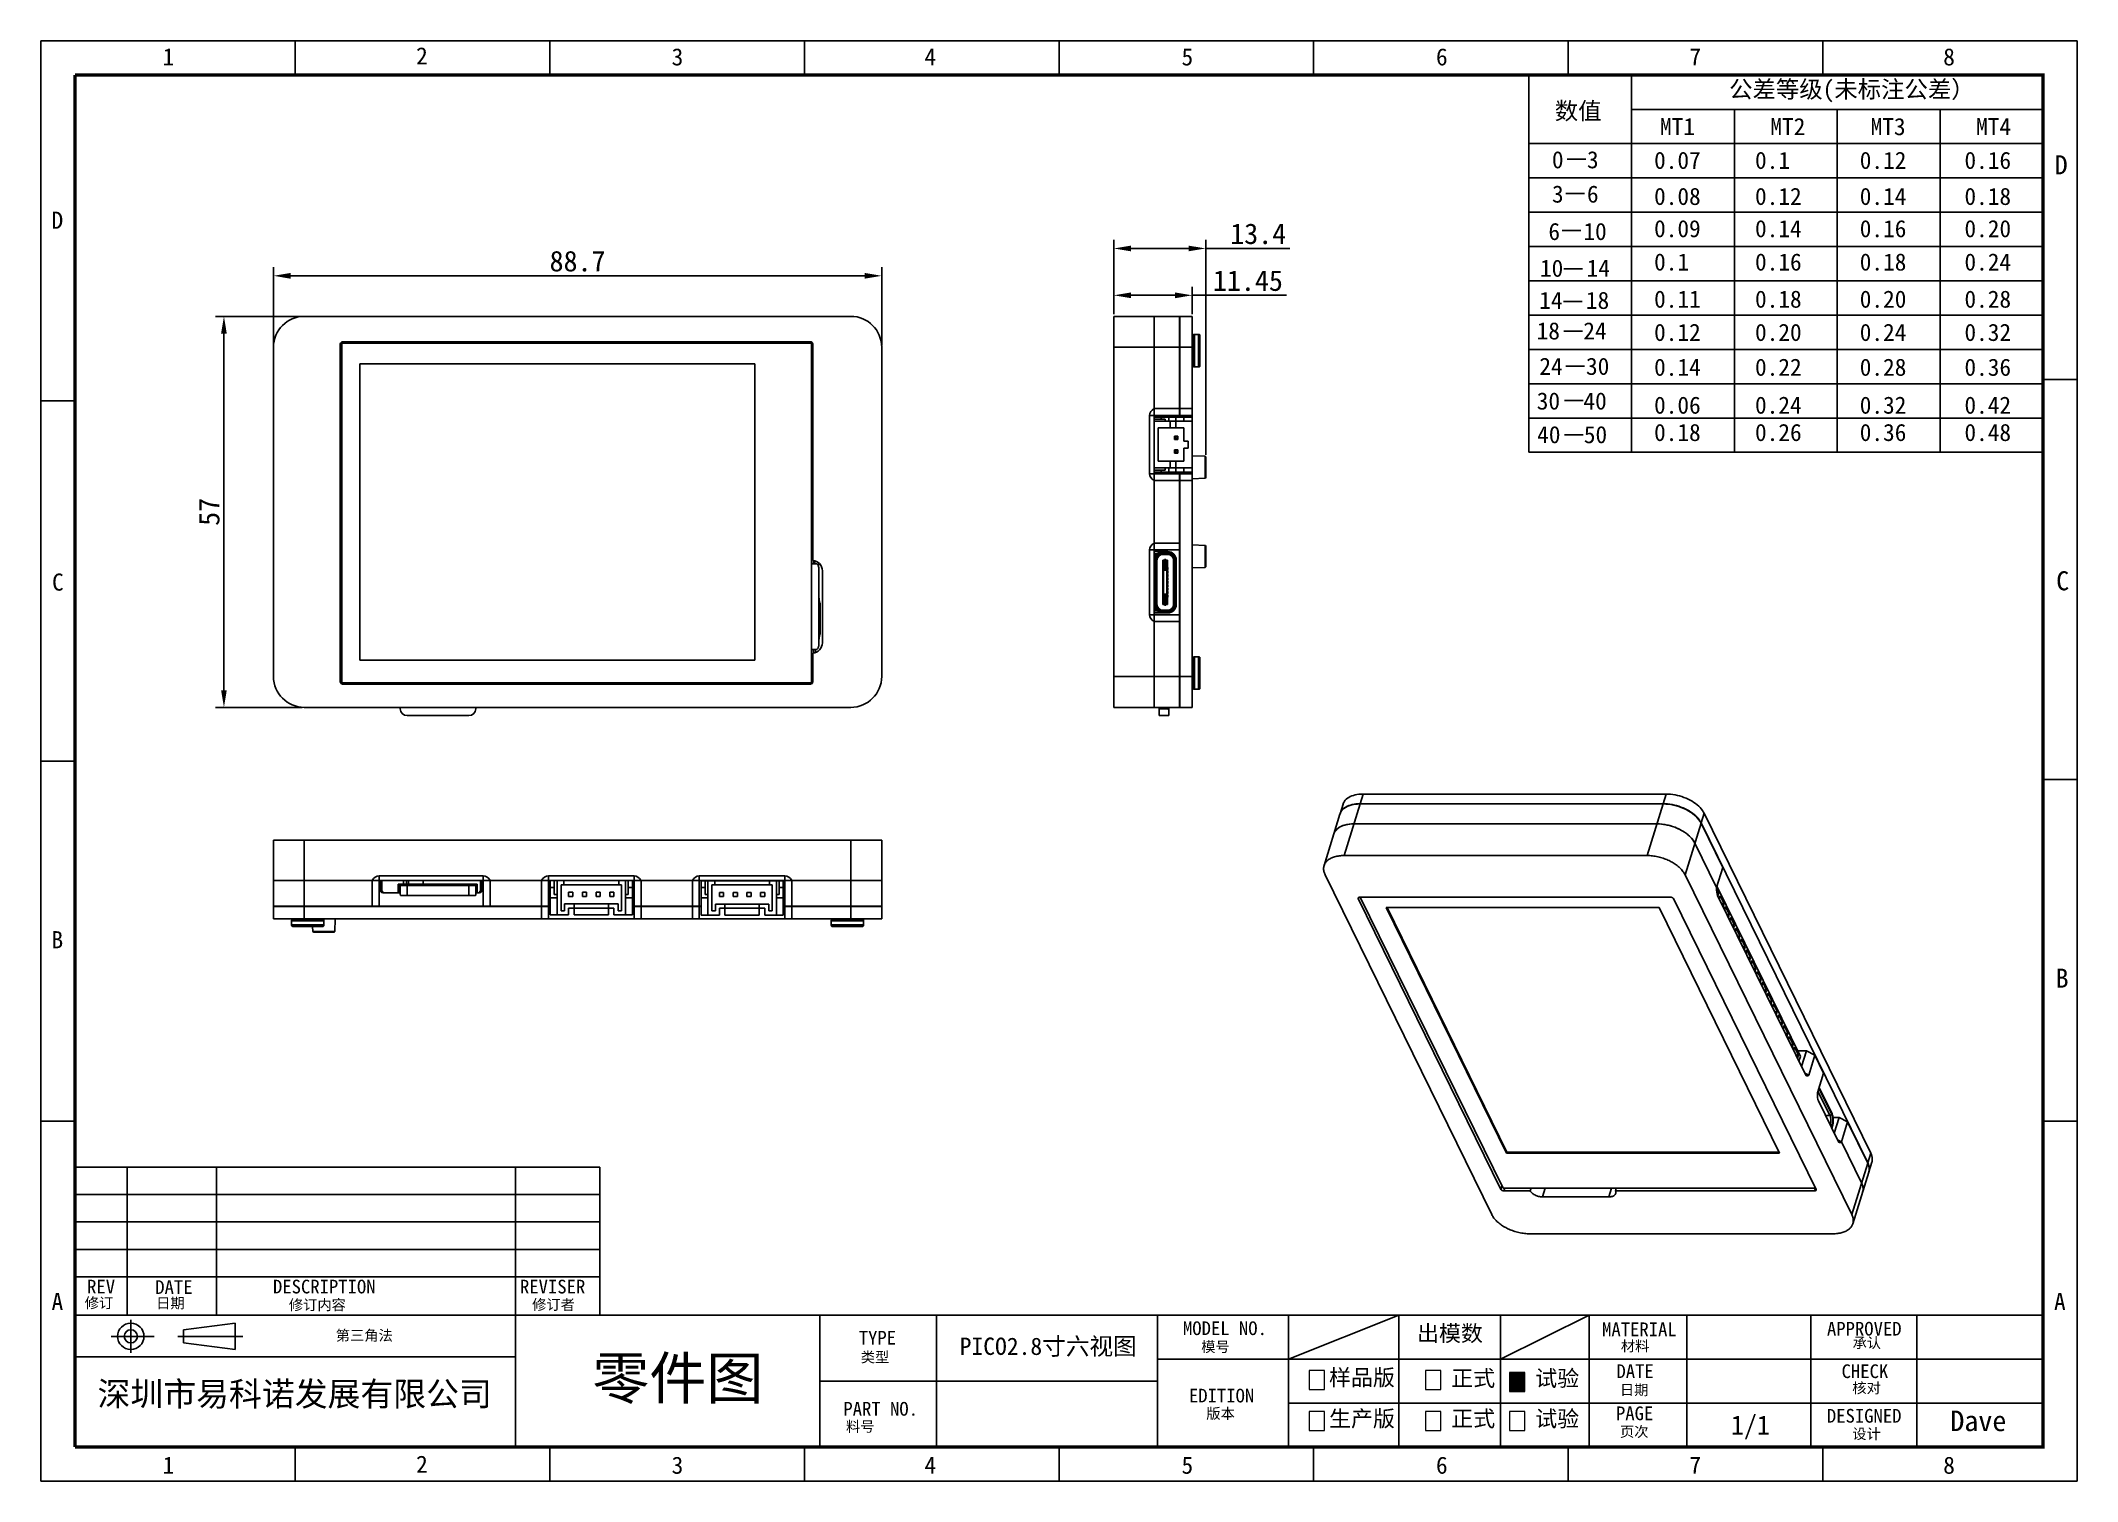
# Model space of a CAD drawing. Header units: millimetres. Extents: x 16822 to 17119, y 29551 to 29761.
import ezdxf
from ezdxf.enums import TextEntityAlignment as Align

# ---------------------------------------------------------------- set-up
doc = ezdxf.new("R2010")
doc.units = ezdxf.units.MM
doc.header["$PDMODE"] = 2
for name, color, linetype in [('03___PRT_ALL_CURVES', 7, 'Continuous'), ('dim', 3, 'Continuous'), ('title bar', 7, 'Continuous')]:
    doc.layers.add(name, color=color, linetype=linetype)
doc.styles.get("Standard").update_dxf_attribs({"font": ''})
doc.styles.add('style3', font='')
doc.styles.add('宝明', font='')
doc.styles.get('Standard').set_extended_font_data('SimSun')
doc.styles.get('style3').set_extended_font_data('SimSun')
doc.styles.get('宝明').set_extended_font_data('SimHei')
doc.dimstyles.new('ISO-25', dxfattribs={"dimtxt": 3, "dimasz": 2.5, "dimexe": 1.25, "dimexo": 0.3, "dimtad": 1, "dimdsep": 46, "dimtxsty": 'Standard', "dimcen": 2.5, "dimclrd": 5, "dimclre": 5, "dimadec": 0, "dimazin": 0, "dimtfac": 1, "dimtmove": 0, "dimatfit": 3, "dimfxl": 1, "dimarcsym": 0})

msp = doc.modelspace()

# ---------------------------------------------------------------- texts
at = {"char_height": 2.5, "attachment_point": 1}
for s, insert, width in [('公差等级(未标注公差）', (17068.138, 29754.703), 37.59192), ('数值', (17042.709, 29751.541), 14.3973), ('MT1', (17058.052, 29749.256), 15), ('MT2', (17074.153, 29749.256), 15), ('MT3', (17088.767, 29749.256), 15), ('MT4', (17104.158, 29749.256), 15), ('0  3', (17042.298, 29744.422), 9.59553), ('3  6', (17042.298, 29739.419), 9.59553), ('6  10', (17041.779, 29733.968), 14.8531), ('10  14', (17040.55, 29728.61), 17.36704), ('14  18', (17040.447, 29723.927), 15.61442), ('18  24', (17040.067, 29719.473), 15.61442), ('24  30', (17040.461, 29714.312), 15.61442), ('30  40', (17040.083, 29709.252), 15.61442), ('40  50', (17040.144, 29704.354), 15.61442)]:
    msp.add_mtext(s, dxfattribs=dict(at, insert=insert, width=width))
for s, insert in [('0.07', (17057.192, 29744.337)), ('0.1', (17071.912, 29744.337)), ('0.12', (17087.183, 29744.337)), ('0.16', (17102.454, 29744.337)), ('0.08', (17057.192, 29739.083)), ('0.12', (17071.912, 29739.083)), ('0.14', (17087.183, 29739.083)), ('0.18', (17102.454, 29739.083)), ('0.09', (17057.192, 29734.377)), ('0.14', (17071.912, 29734.377)), ('0.16', (17087.183, 29734.377)), ('0.20', (17102.454, 29734.377)), ('0.1', (17057.192, 29729.515)), ('0.16', (17071.912, 29729.515)), ('0.18', (17087.183, 29729.515)), ('0.24', (17102.454, 29729.515)), ('0.11', (17057.192, 29724.103)), ('0.18', (17071.912, 29724.103)), ('0.20', (17087.183, 29724.103)), ('0.28', (17102.454, 29724.103)), ('0.12', (17057.192, 29719.257)), ('0.20', (17071.912, 29719.257)), ('0.24', (17087.183, 29719.257)), ('0.32', (17102.454, 29719.257)), ('0.14', (17057.192, 29714.177)), ('0.22', (17071.912, 29714.177)), ('0.28', (17087.183, 29714.177)), ('0.36', (17102.454, 29714.177)), ('0.06', (17057.192, 29708.648)), ('0.24', (17071.912, 29708.648)), ('0.32', (17087.183, 29708.648)), ('0.42', (17102.454, 29708.648)), ('0.18', (17057.192, 29704.668)), ('0.26', (17071.912, 29704.668)), ('0.36', (17087.183, 29704.668)), ('0.48', (17102.454, 29704.668))]:
    msp.add_mtext(s, dxfattribs=dict(at, insert=insert))
at = {"insert": (16955.925, 29571.463), "char_height": 2.52675, "attachment_point": 1, "style": 'style3'}
msp.add_mtext('PICO2.8寸六视图', dxfattribs=at)
at = {"color": 1, "insert": (17100.401, 29560.826), "char_height": 2.9999, "attachment_point": 1, "style": 'style3'}
msp.add_mtext('Dave', dxfattribs=at)
at = {"layer": 'title bar', "color": 0, "style": '宝明'}
for s, height, p in [('1', 2.5, (16839.686, 29756.92)), ('2', 2.5, (16876.652, 29757.068)), ('3', 2.5, (16913.914, 29756.92)), ('4', 2.5, (16950.789, 29756.92)), ('5', 2.5, (16988.273, 29756.92)), ('6', 2.5, (17025.386, 29756.92)), ('7', 2.5, (17062.351, 29756.92)), ('8', 2.5, (17099.36, 29756.92)), ('D', 2.778, (17115.62, 29741.048)), ('D', 2.5, (16823.487, 29733.108)), ('C', 2.5, (16823.557, 29680.354)), ('C', 2.778, (17115.834, 29680.404)), ('B', 2.5, (16823.487, 29628.213)), ('B', 2.778, (17115.755, 29622.469)), ('REV', 2, (16828.672, 29577.896)), ('DATE', 2, (16838.61, 29577.825)), ('DESCRIPTION', 1.99999, (16855.779, 29577.901)), ('REVISER', 2, (16891.798, 29577.896)), ('A', 2.5, (16823.487, 29575.478)), ('A', 2.5, (17115.516, 29575.478)), ('1', 2.5, (16839.686, 29551.61)), ('2', 2.5, (16876.652, 29551.758)), ('3', 2.5, (16913.914, 29551.61)), ('4', 2.5, (16950.789, 29551.61)), ('5', 2.5, (16988.273, 29551.61)), ('6', 2.5, (17025.386, 29551.61)), ('7', 2.5, (17062.351, 29551.61)), ('8', 2.5, (17099.36, 29551.61))]:
    msp.add_text(s, height=height, dxfattribs=at).set_placement(p)
at = {"layer": 'title bar', "color": 0, "linetype": 'Continuous', "style": '宝明'}
for s, p in [('修订', (16828.32, 29575.762)), ('日期', (16838.737, 29575.726)), ('修订内容', (16858.095, 29575.475)), ('修订者', (16893.573, 29575.509)), ('第三角法', (16864.934, 29571.014)), ('类型', (16941.505, 29567.852)), ('模号', (16991.152, 29569.366)), ('材料', (17052.351, 29569.48)), ('承认', (17086.135, 29569.941)), ('日期', (17052.217, 29563.078)), ('核对', (17086.097, 29563.358)), ('版本', (16991.893, 29559.639)), ('料号', (16939.346, 29557.742)), ('页次', (17052.223, 29556.994)), ('设计', (17086.097, 29556.674))]:
    msp.add_text(s, height=1.5247, dxfattribs=at).set_placement(p)
at = {"layer": 'title bar', "color": 0, "style": '宝明'}
for s, p in [('TYPE', (16943.926, 29571.442)), ('MODEL NO.', (16994.609, 29572.828)), ('PART NO.', (16944.404, 29561.081))]:
    msp.add_text(s, height=2, dxfattribs=at).set_placement(p, align=Align.MIDDLE)
for s, height, p in [('MATERIAL', 2, (17055.053, 29571.666)), ('APPROVED', 2, (17087.845, 29571.755)), ('DATE', 2, (17054.429, 29565.567)), ('CHECK', 2, (17087.935, 29565.559)), ('EDITION', 2, (16994.12, 29562.006)), ('PAGE', 2, (17054.356, 29559.424)), ('1/1', 2.8, (17071.245, 29557.316)), ('DESIGNED', 2, (17087.834, 29559.062))]:
    msp.add_text(s, height=height, dxfattribs=at).set_placement(p, align=Align.CENTER)
at = {"layer": 'title bar', "color": 7, "lineweight": 18, "insert": (17022.623, 29573.263), "char_height": 2.34718, "width": 12.72909, "attachment_point": 1, "style": '宝明'}
msp.add_mtext('{\\fSimSun|b0|i0|c134|p54;出模数}', dxfattribs=at)
at = {"layer": 'title bar', "color": 0, "attachment_point": 1, "style": '宝明'}
for s, insert, char_height, width in [('{\\fSimSun|b0|i0|c134|p54;零件图}', (16902.338, 29568.612), 6.09881, 100.69589), ('{\\fSimSun|b0|i0|c134|p54;深圳市易科诺发展有限公司}', (16830.195, 29565.012), 3.51292, 76.92324)]:
    msp.add_mtext(s, dxfattribs=dict(at, insert=insert, char_height=char_height, width=width))
at = {"layer": 'title bar', "color": 0, "lineweight": 18, "char_height": 2.34718, "width": 12.72909, "attachment_point": 1, "style": '宝明'}
for s, insert in [('{\\fSimSun|b0|i0|c134|p54;样品版}', (17009.79, 29566.822)), ('{\\fSimSun|b0|i0|c134|p54;正式}', (17027.618, 29566.722)), ('{\\fSimSun|b0|i0|c134|p54;试验}', (17039.862, 29566.708)), ('{\\fSimSun|b0|i0|c134|p54;生产版}', (17009.79, 29560.829)), ('{\\fSimSun|b0|i0|c134|p54;正式}', (17027.618, 29560.829)), ('{\\fSimSun|b0|i0|c134|p54;试验}', (17039.862, 29560.816))]:
    msp.add_mtext(s, dxfattribs=dict(at, insert=insert))

# ---------------------------------------------------------------- blocks, each defined once
blk = doc.blocks.new('*D9')
at = {"color": 5, "lineweight": -2, "transparency": 16777216}
for p, q in [((16855.85, 29716.14), (16855.85, 29727.5)), ((16944.55, 29716.14), (16944.55, 29727.5)), ((16858.35, 29726.25), (16942.05, 29726.25))]:
    blk.add_line(p, q, dxfattribs=at)
at = {"color": 5, "transparency": 16777216}
for points in [[(16858.35, 29726.67), (16858.35, 29725.83), (16855.85, 29726.25)], [(16942.05, 29726.67), (16942.05, 29725.83), (16944.55, 29726.25)]]:
    blk.add_solid(points, dxfattribs=at)
at = {"layer": 'Defpoints', "color": 0, "transparency": 16777216}
for p in [(16944.55, 29726.25), (16855.85, 29715.84), (16944.55, 29715.84)]:
    blk.add_point(p, dxfattribs=at)
at = {"color": 0, "transparency": 16777216, "insert": (16900.2, 29728.37), "char_height": 3, "attachment_point": 5}
blk.add_mtext('88.7', dxfattribs=at)
blk = doc.blocks.new('*D10')
at = {"color": 5, "lineweight": -2, "transparency": 16777216}
for p, q in [((16860.05, 29720.34), (16847.38, 29720.34)), ((16848.63, 29717.84), (16848.63, 29665.84)), ((16860.05, 29663.34), (16847.38, 29663.34))]:
    blk.add_line(p, q, dxfattribs=at)
at = {"color": 5, "transparency": 16777216}
for points in [[(16848.21, 29717.84), (16849.04, 29717.84), (16848.63, 29720.34)], [(16848.21, 29665.84), (16849.04, 29665.84), (16848.63, 29663.34)]]:
    blk.add_solid(points, dxfattribs=at)
at = {"layer": 'Defpoints', "color": 0, "transparency": 16777216}
for p in [(16860.35, 29720.34), (16848.63, 29663.34), (16860.35, 29663.34)]:
    blk.add_point(p, dxfattribs=at)
at = {"color": 0, "transparency": 16777216, "insert": (16846.5, 29691.84), "char_height": 3, "attachment_point": 5, "rotation": 90}
blk.add_mtext('57', dxfattribs=at)
blk = doc.blocks.new('*D11')
at = {"color": 5, "lineweight": -2, "transparency": 16777216}
for p, q in [((16978.4, 29720.64), (16978.4, 29724.66)), ((16989.85, 29720.64), (16989.85, 29724.66)), ((16980.9, 29723.41), (16987.35, 29723.41)), ((16989.85, 29723.41), (17003.57, 29723.41))]:
    blk.add_line(p, q, dxfattribs=at)
at = {"color": 5, "transparency": 16777216}
for points in [[(16980.9, 29723.82), (16980.9, 29722.99), (16978.4, 29723.41)], [(16987.35, 29723.82), (16987.35, 29722.99), (16989.85, 29723.41)]]:
    blk.add_solid(points, dxfattribs=at)
at = {"layer": 'Defpoints', "color": 0, "transparency": 16777216}
for p in [(16978.4, 29723.41), (16978.4, 29720.34), (16989.85, 29720.34)]:
    blk.add_point(p, dxfattribs=at)
at = {"color": 0, "transparency": 16777216, "insert": (16997.96, 29725.53), "char_height": 3, "attachment_point": 5}
blk.add_mtext('11.45', dxfattribs=at)
blk = doc.blocks.new('*D12')
at = {"color": 5, "lineweight": -2, "transparency": 16777216}
for p, q in [((16978.4, 29720.64), (16978.4, 29731.49)), ((16980.9, 29730.24), (16989.3, 29730.24)), ((16991.8, 29700.15), (16991.8, 29731.49)), ((16991.8, 29730.24), (17004.06, 29730.24))]:
    blk.add_line(p, q, dxfattribs=at)
at = {"color": 5, "transparency": 16777216}
for points in [[(16980.9, 29730.65), (16980.9, 29729.82), (16978.4, 29730.24)], [(16989.3, 29730.65), (16989.3, 29729.82), (16991.8, 29730.24)]]:
    blk.add_solid(points, dxfattribs=at)
at = {"layer": 'Defpoints', "color": 0, "transparency": 16777216}
for p in [(16978.4, 29730.24), (16978.4, 29720.34), (16991.8, 29699.85)]:
    blk.add_point(p, dxfattribs=at)
at = {"color": 0, "transparency": 16777216, "insert": (16999.46, 29732.36), "char_height": 3, "attachment_point": 5}
blk.add_mtext('13.4', dxfattribs=at)

# ---------------------------------------------------------------- dimensions: what is measured, and where the dimension line sits
for base, p1, picture, middle in [((16978.399, 29730.237), (16991.799, 29699.845), '*D12', (16999.462, 29730.237)), ((16978.399, 29723.406), (16989.849, 29720.338), '*D11', (16997.96, 29723.406))]:
    dim = msp.add_linear_dim(base=base, p1=p1, p2=(16978.399, 29720.338), dimstyle='ISO-25')
    dim.commit()
    dim.dimension.update_dxf_attribs({"geometry": picture, "text_midpoint": middle, "dimtype": 160})
dim = msp.add_linear_dim(base=(16944.55, 29726.25), p1=(16855.85, 29715.838), p2=(16944.55, 29715.838), dimstyle='ISO-25')
dim.commit()
dim.dimension.update_dxf_attribs({"geometry": '*D9', "text_midpoint": (16900.2, 29728.375)})
dim = msp.add_linear_dim(base=(16848.627, 29663.338), p1=(16860.35, 29720.338), p2=(16860.35, 29663.338), angle=90, dimstyle='ISO-25')
dim.commit()
dim.dimension.update_dxf_attribs({"geometry": '*D10', "text_midpoint": (16846.502, 29691.838)})

# ---------------------------------------------------------------- hatches: boundary and pattern name
msp.add_hatch(color=256).paths.add_polyline_path([(17036.108, 29563.585), (17038.345, 29563.585), (17038.345, 29566.357), (17036.108, 29566.357)])

# ---------------------------------------------------------------- linework, layer by layer
for p, q in [((17038.908, 29700.518), (17038.908, 29755.518)), ((17053.908, 29700.518), (17053.908, 29755.518)), ((17113.908, 29750.518), (17053.908, 29750.518)), ((17068.908, 29700.518), (17068.908, 29750.518)), ((17083.908, 29700.518), (17083.908, 29750.518)), ((17098.908, 29700.518), (17098.908, 29750.518)), ((17113.908, 29745.518), (17038.908, 29745.518)), ((17044.51, 29743.237), (17047.237, 29743.237)), ((17113.908, 29740.518), (17038.908, 29740.518)), ((17113.908, 29735.518), (17038.908, 29735.518)), ((17044.313, 29738.233), (17047.04, 29738.233)), ((17043.77, 29732.841), (17046.498, 29732.841)), ((17113.908, 29730.518), (17038.908, 29730.518)), ((17044.016, 29727.264), (17046.744, 29727.264)), ((17113.908, 29725.518), (17038.908, 29725.518)), ((17043.969, 29722.528), (17046.696, 29722.528)), ((17113.908, 29720.518), (17038.908, 29720.518)), ((17044.016, 29718.186), (17046.744, 29718.186)), ((17113.908, 29715.518), (17038.908, 29715.518)), ((17044.328, 29713.098), (17047.055, 29713.098)), ((17113.908, 29710.518), (17038.908, 29710.518)), ((17044.131, 29708.077), (17046.858, 29708.077)), ((17113.908, 29705.518), (17038.908, 29705.518)), ((17044.112, 29703.07), (17046.84, 29703.07)), ((17113.908, 29700.518), (17038.908, 29700.518))]:
    msp.add_line(p, q)
at = {"color": 7, "linetype": 'Continuous'}
for p, q in [((16860.35, 29720.338), (16940.05, 29720.338)), ((16978.399, 29663.338), (16978.399, 29720.338)), ((16978.399, 29720.338), (16987.999, 29720.338)), ((16984.299, 29706.888), (16984.299, 29720.338)), ((16987.999, 29720.338), (16987.999, 29705.638)), ((16988.049, 29705.638), (16988.049, 29720.338)), ((16989.849, 29720.338), (16988.049, 29720.338)), ((16989.849, 29663.338), (16989.849, 29720.338)), ((16990.157, 29717.706), (16990.766, 29717.706)), ((16855.85, 29667.838), (16855.85, 29715.838)), ((16865.6, 29667.088), (16865.6, 29716.288)), ((16865.8, 29716.438), (16865.8, 29666.938)), ((16934.3, 29716.438), (16865.8, 29716.438)), ((16865.95, 29716.638), (16934.15, 29716.638)), ((16934.3, 29666.938), (16934.3, 29716.438)), ((16934.5, 29716.288), (16934.5, 29684.758)), ((16944.55, 29715.838), (16944.55, 29667.838)), ((16987.999, 29716.588), (16988.049, 29716.588)), ((16989.849, 29716.588), (16989.954, 29716.588)), ((16989.954, 29713.131), (16989.954, 29717.546)), ((16990.968, 29717.546), (16990.968, 29713.131)), ((16865.6, 29714.338), (16865.8, 29714.338)), ((16868.45, 29713.438), (16868.45, 29670.238)), ((16926.05, 29713.438), (16868.45, 29713.438)), ((16926.05, 29670.238), (16926.05, 29713.438)), ((16987.999, 29714.088), (16988.049, 29714.088)), ((16989.849, 29714.088), (16989.954, 29714.088)), ((16990.157, 29712.97), (16990.766, 29712.97)), ((16983.599, 29697.388), (16983.599, 29705.888)), ((16984.299, 29706.888), (16987.999, 29706.888)), ((16984.299, 29705.888), (16987.999, 29705.888)), ((16988.049, 29706.888), (16989.849, 29706.888)), ((16988.049, 29705.888), (16989.849, 29705.888)), ((16989.829, 29705.638), (16984.299, 29705.638)), ((16984.299, 29705.338), (16985.899, 29705.338)), ((16984.299, 29705.038), (16989.829, 29705.038)), ((16988.629, 29704.068), (16984.849, 29704.068)), ((16984.849, 29704.068), (16984.849, 29699.208)), ((16985.299, 29705.638), (16985.299, 29705.338)), ((16985.899, 29705.338), (16985.899, 29705.038)), ((16986.429, 29705.638), (16986.429, 29705.038)), ((16986.629, 29705.038), (16986.629, 29704.068)), ((16987.739, 29702.888), (16987.239, 29702.888)), ((16987.239, 29702.888), (16987.239, 29702.388)), ((16987.339, 29702.788), (16987.239, 29702.888)), ((16987.429, 29704.068), (16987.429, 29705.638)), ((16987.739, 29702.888), (16987.639, 29702.788)), ((16987.739, 29702.888), (16987.739, 29702.388)), ((16988.629, 29705.638), (16988.629, 29705.038)), ((16988.629, 29702.138), (16988.629, 29704.068)), ((16989.829, 29697.638), (16989.829, 29705.638)), ((16987.239, 29702.388), (16987.339, 29702.488)), ((16987.739, 29702.388), (16987.239, 29702.388)), ((16987.739, 29700.888), (16987.239, 29700.888)), ((16987.239, 29700.888), (16987.239, 29700.388)), ((16987.339, 29700.788), (16987.239, 29700.888)), ((16987.239, 29700.388), (16987.339, 29700.488)), ((16987.739, 29700.388), (16987.239, 29700.388)), ((16987.639, 29702.788), (16987.339, 29702.788)), ((16987.339, 29702.488), (16987.339, 29702.788)), ((16987.639, 29702.488), (16987.339, 29702.488)), ((16987.639, 29700.788), (16987.339, 29700.788)), ((16987.339, 29700.488), (16987.339, 29700.788)), ((16987.639, 29700.488), (16987.339, 29700.488)), ((16987.639, 29702.488), (16987.639, 29702.788)), ((16987.739, 29702.388), (16987.639, 29702.488)), ((16987.739, 29700.888), (16987.639, 29700.788)), ((16987.639, 29700.488), (16987.639, 29700.788)), ((16987.739, 29700.388), (16987.639, 29700.488)), ((16987.739, 29700.888), (16987.739, 29700.388)), ((16989.229, 29702.138), (16988.629, 29702.138)), ((16988.629, 29701.138), (16989.229, 29701.138)), ((16988.629, 29699.208), (16988.629, 29701.138)), ((16989.229, 29701.138), (16989.229, 29702.138)), ((16991.703, 29699.945), (16989.849, 29700.01)), ((16991.799, 29696.832), (16991.799, 29699.845)), ((16984.299, 29698.238), (16989.829, 29698.238)), ((16985.899, 29697.938), (16984.299, 29697.938)), ((16984.299, 29697.638), (16989.829, 29697.638)), ((16987.999, 29697.388), (16984.299, 29697.388)), ((16984.849, 29699.208), (16988.629, 29699.208)), ((16985.299, 29697.638), (16985.299, 29697.938)), ((16985.899, 29698.238), (16985.899, 29697.938)), ((16986.429, 29697.638), (16986.429, 29698.238)), ((16986.629, 29699.208), (16986.629, 29698.238)), ((16987.429, 29697.638), (16987.429, 29699.208)), ((16987.999, 29697.639), (16987.999, 29663.338)), ((16988.049, 29663.338), (16988.049, 29697.638)), ((16989.849, 29697.388), (16988.049, 29697.388)), ((16988.629, 29697.638), (16988.629, 29698.238)), ((16987.999, 29696.388), (16984.299, 29696.388)), ((16988.049, 29696.604), (16988, 29696.602)), ((16989.849, 29696.388), (16988.049, 29696.388)), ((16991.703, 29696.732), (16989.849, 29696.667)), ((16983.599, 29676.848), (16983.599, 29686.288)), ((16984.299, 29687.288), (16987.999, 29687.288)), ((16984.299, 29686.288), (16987.999, 29686.288)), ((16984.299, 29686.038), (16986.259, 29686.038)), ((16984.299, 29685.738), (16984.737, 29685.738)), ((16986.259, 29685.888), (16985.549, 29685.888)), ((16985.549, 29685.738), (16986.259, 29685.738)), ((16988.049, 29687.073), (16987.999, 29687.074)), ((16991.703, 29686.945), (16989.849, 29687.01)), ((16991.799, 29683.832), (16991.799, 29686.845)), ((16934.91, 29684.278), (16934.3, 29684.278)), ((16934.6, 29684.278), (16934.6, 29684.758)), ((16935.351, 29683.809), (16935.351, 29684.421)), ((16935.401, 29683.278), (16935.401, 29679.498)), ((16935.901, 29672.755), (16935.901, 29683.262)), ((16984.449, 29684.788), (16984.449, 29678.348)), ((16984.599, 29684.788), (16984.599, 29678.348)), ((16985.529, 29683.718), (16985.554, 29683.718)), ((16985.529, 29683.718), (16985.529, 29683.418)), ((16985.554, 29683.418), (16985.529, 29683.418)), ((16985.529, 29683.218), (16985.554, 29683.218)), ((16985.529, 29683.218), (16985.529, 29682.918)), ((16985.554, 29682.918), (16985.529, 29682.918)), ((16985.529, 29682.718), (16985.554, 29682.718)), ((16985.529, 29682.718), (16985.529, 29682.418)), ((16985.554, 29682.418), (16985.529, 29682.418)), ((16985.529, 29682.218), (16985.554, 29682.218)), ((16985.529, 29682.218), (16985.529, 29681.918)), ((16985.554, 29684.818), (16985.804, 29684.818)), ((16985.554, 29684.818), (16985.554, 29678.318)), ((16985.554, 29683.918), (16985.654, 29683.818)), ((16985.804, 29683.818), (16985.654, 29683.818)), ((16985.654, 29683.818), (16985.654, 29679.318)), ((16985.804, 29684.918), (16986.004, 29684.918)), ((16985.804, 29683.318), (16985.804, 29684.918)), ((16985.804, 29683.86), (16986.004, 29683.86)), ((16986.004, 29683.318), (16985.804, 29683.318)), ((16986.004, 29683.318), (16986.004, 29684.918)), ((16986.004, 29684.818), (16986.254, 29684.818)), ((16986.154, 29683.818), (16986.004, 29683.818)), ((16986.154, 29683.818), (16986.254, 29683.918)), ((16986.154, 29683.818), (16986.154, 29679.318)), ((16986.254, 29678.318), (16986.254, 29684.818)), ((16986.254, 29683.718), (16986.279, 29683.718)), ((16986.279, 29683.418), (16986.254, 29683.418)), ((16986.254, 29683.218), (16986.279, 29683.218)), ((16986.279, 29682.918), (16986.254, 29682.918)), ((16986.254, 29682.718), (16986.279, 29682.718)), ((16986.279, 29682.418), (16986.254, 29682.418)), ((16986.254, 29682.218), (16986.279, 29682.218)), ((16986.279, 29683.418), (16986.279, 29683.718)), ((16986.279, 29682.918), (16986.279, 29683.218)), ((16986.279, 29682.418), (16986.279, 29682.718)), ((16986.279, 29681.918), (16986.279, 29682.218)), ((16987.209, 29684.788), (16987.209, 29678.348)), ((16987.359, 29678.348), (16987.359, 29684.788)), ((16987.509, 29678.348), (16987.509, 29684.788)), ((16988.049, 29683.604), (16987.999, 29683.602)), ((16991.703, 29683.732), (16989.849, 29683.667)), ((16985.554, 29681.918), (16985.529, 29681.918)), ((16985.529, 29681.718), (16985.554, 29681.718)), ((16985.529, 29681.718), (16985.529, 29681.418)), ((16985.554, 29681.418), (16985.529, 29681.418)), ((16985.529, 29681.218), (16985.554, 29681.218)), ((16985.529, 29681.218), (16985.529, 29680.918)), ((16985.554, 29680.918), (16985.529, 29680.918)), ((16985.529, 29680.718), (16985.554, 29680.718)), ((16985.529, 29680.718), (16985.529, 29680.418)), ((16985.554, 29680.418), (16985.529, 29680.418)), ((16985.529, 29680.218), (16985.554, 29680.218)), ((16985.529, 29680.218), (16985.529, 29679.918)), ((16985.554, 29679.918), (16985.529, 29679.918)), ((16985.529, 29679.718), (16985.554, 29679.718)), ((16985.529, 29679.718), (16985.529, 29679.418)), ((16985.554, 29679.418), (16985.529, 29679.418)), ((16985.554, 29679.218), (16985.654, 29679.318)), ((16985.804, 29679.318), (16985.654, 29679.318)), ((16985.804, 29679.818), (16986.004, 29679.818)), ((16985.804, 29678.218), (16985.804, 29679.818)), ((16986.004, 29679.277), (16985.804, 29679.277)), ((16986.004, 29678.218), (16986.004, 29679.818)), ((16986.004, 29679.318), (16986.154, 29679.318)), ((16986.254, 29679.218), (16986.154, 29679.318)), ((16986.279, 29681.918), (16986.254, 29681.918)), ((16986.254, 29681.718), (16986.279, 29681.718)), ((16986.279, 29681.418), (16986.254, 29681.418)), ((16986.254, 29681.218), (16986.279, 29681.218)), ((16986.279, 29680.918), (16986.254, 29680.918)), ((16986.254, 29680.718), (16986.279, 29680.718)), ((16986.279, 29680.418), (16986.254, 29680.418)), ((16986.254, 29680.218), (16986.279, 29680.218)), ((16986.279, 29679.918), (16986.254, 29679.918)), ((16986.254, 29679.718), (16986.279, 29679.718)), ((16986.279, 29679.418), (16986.254, 29679.418)), ((16986.279, 29681.418), (16986.279, 29681.718)), ((16986.279, 29680.918), (16986.279, 29681.218)), ((16986.279, 29680.418), (16986.279, 29680.718)), ((16986.279, 29679.918), (16986.279, 29680.218)), ((16986.279, 29679.418), (16986.279, 29679.718)), ((16935.563, 29673.998), (16935.563, 29678.498)), ((16984.737, 29677.398), (16984.299, 29677.398)), ((16984.299, 29677.098), (16986.259, 29677.098)), ((16987.999, 29676.848), (16984.299, 29676.848)), ((16986.259, 29677.398), (16985.549, 29677.398)), ((16985.549, 29677.248), (16986.259, 29677.248)), ((16985.804, 29678.318), (16985.554, 29678.318)), ((16986.004, 29678.218), (16985.804, 29678.218)), ((16986.254, 29678.318), (16986.004, 29678.318)), ((16987.999, 29675.848), (16984.299, 29675.848)), ((16984.299, 29663.338), (16984.299, 29675.848)), ((16868.45, 29670.238), (16926.05, 29670.238)), ((16934.3, 29671.758), (16934.91, 29671.758)), ((16934.5, 29671.258), (16934.5, 29667.088)), ((16934.6, 29671.258), (16934.6, 29671.758)), ((16935.401, 29672.998), (16935.401, 29672.758)), ((16987.999, 29672.638), (16988.049, 29672.638)), ((16989.954, 29666.131), (16989.954, 29670.546)), ((16990.766, 29670.706), (16990.157, 29670.706)), ((16990.968, 29670.546), (16990.968, 29666.131)), ((16865.8, 29669.338), (16865.6, 29669.338)), ((16988.049, 29669.588), (16987.999, 29669.588)), ((16989.954, 29669.588), (16989.849, 29669.588)), ((16865.705, 29666.838), (16934.394, 29666.838)), ((16865.8, 29666.938), (16934.3, 29666.938)), ((16934.15, 29666.738), (16865.95, 29666.738)), ((16988.049, 29667.088), (16987.999, 29667.088)), ((16987.999, 29664.838), (16988.049, 29664.838)), ((16989.954, 29667.088), (16989.849, 29667.088)), ((16990.766, 29665.97), (16990.157, 29665.97)), ((16940.05, 29663.338), (16860.35, 29663.338)), ((16874.35, 29663.338), (16874.35, 29663.138)), ((16875.35, 29662.138), (16884.35, 29662.138)), ((16885.35, 29663.138), (16885.35, 29663.338)), ((16978.399, 29663.338), (16987.999, 29663.338)), ((16984.999, 29662.138), (16984.999, 29663.338)), ((16984.999, 29662.138), (16986.449, 29662.138)), ((16985.949, 29663.338), (16986.252, 29663.121)), ((16986.301, 29663.086), (16986.252, 29663.121)), ((16986.449, 29663.338), (16986.449, 29662.138)), ((16988.049, 29663.338), (16989.849, 29663.338)), ((17014.759, 29650.702), (17058.97, 29650.702)), ((17009.06, 29640.264), (17011.384, 29647.784)), ((17011.384, 29647.784), (17011.408, 29647.854)), ((17011.396, 29647.824), (17011.392, 29647.808)), ((17011.832, 29649.234), (17011.396, 29647.824)), ((17011.421, 29647.895), (17011.396, 29647.824)), ((17011.408, 29647.854), (17011.501, 29648.06)), ((17014.311, 29649.253), (17058.522, 29649.253)), ((17014.323, 29649.292), (17058.534, 29649.292)), ((17064.051, 29646.495), (17063.935, 29646.707)), ((17064.039, 29646.456), (17067.208, 29639.998)), ((17064.051, 29646.495), (17088.363, 29596.953)), ((17064.487, 29647.905), (17088.799, 29598.363)), ((16855.85, 29643.978), (16855.85, 29634.378)), ((16855.85, 29643.978), (16944.55, 29643.978)), ((16944.55, 29634.378), (16944.55, 29643.978)), ((17013.055, 29646.343), (17013.415, 29646.355)), ((17013.415, 29646.355), (17057.626, 29646.355)), ((17063.006, 29643.804), (17063.144, 29643.557)), ((17063.144, 29643.557), (17066.313, 29637.1)), ((17011.987, 29641.733), (17056.198, 29641.733)), ((16870.25, 29638.078), (16855.85, 29638.078)), ((16870.25, 29634.378), (16870.25, 29638.078)), ((16871.25, 29638.778), (16886.45, 29638.778)), ((16871.25, 29634.378), (16871.25, 29638.078)), ((16871.25, 29637.978), (16871.33, 29637.978)), ((16871.4, 29637.532), (16871.4, 29637.328)), ((16871.45, 29637.532), (16871.4, 29637.532)), ((16871.4, 29637.528), (16871.5, 29637.528)), ((16871.45, 29637.917), (16871.45, 29637.528)), ((16871.48, 29637.828), (16871.5, 29637.828)), ((16871.5, 29637.678), (16871.5, 29637.978)), ((16871.5, 29637.978), (16871.63, 29637.978)), ((16871.5, 29637.678), (16871.5, 29636.47)), ((16871.5, 29637.678), (16871.63, 29637.678)), ((16871.63, 29636.578), (16871.63, 29637.978)), ((16871.63, 29637.528), (16871.65, 29637.528)), ((16871.65, 29638.078), (16871.65, 29636.628)), ((16874.05, 29637.578), (16874.05, 29636.428)), ((16874.25, 29637.378), (16874.05, 29637.578)), ((16875.251, 29637.578), (16874.05, 29637.578)), ((16875.545, 29637.578), (16875.251, 29637.578)), ((16875.545, 29637.578), (16885.55, 29637.578)), ((16885.35, 29637.378), (16885.55, 29637.578)), ((16885.55, 29637.578), (16885.55, 29636.428)), ((16886.05, 29638.078), (16886.05, 29636.628)), ((16886.05, 29637.528), (16886.07, 29637.528)), ((16886.07, 29636.578), (16886.07, 29637.978)), ((16886.07, 29637.978), (16886.2, 29637.978)), ((16886.07, 29637.678), (16886.2, 29637.678)), ((16886.2, 29637.978), (16886.2, 29637.678)), ((16886.2, 29637.828), (16886.22, 29637.828)), ((16886.2, 29636.47), (16886.2, 29637.678)), ((16886.2, 29637.528), (16886.3, 29637.528)), ((16886.25, 29637.528), (16886.25, 29637.917)), ((16886.3, 29637.528), (16886.3, 29637.328)), ((16886.37, 29637.978), (16886.45, 29637.978)), ((16886.45, 29638.078), (16886.45, 29634.378)), ((16887.45, 29638.078), (16887.45, 29634.378)), ((16894.95, 29634.378), (16894.95, 29638.078)), ((16895.95, 29638.778), (16908.45, 29638.778)), ((16895.95, 29634.378), (16895.95, 29638.078)), ((16896.2, 29633.078), (16896.2, 29638.078)), ((16896.8, 29636.078), (16896.8, 29638.078)), ((16897.2, 29633.078), (16897.2, 29638.078)), ((16897.8, 29637.478), (16897.8, 29633.678)), ((16906.6, 29637.478), (16897.8, 29637.478)), ((16898.2, 29638.078), (16898.2, 29637.478)), ((16906.2, 29637.478), (16906.2, 29638.078)), ((16906.6, 29633.678), (16906.6, 29637.478)), ((16907.2, 29638.078), (16907.2, 29633.078)), ((16907.6, 29638.078), (16907.6, 29636.078)), ((16908.2, 29633.078), (16908.2, 29638.078)), ((16908.45, 29638.078), (16908.45, 29634.378)), ((16909.45, 29638.078), (16909.45, 29634.378)), ((16916.95, 29634.378), (16916.95, 29638.078)), ((16917.95, 29638.778), (16930.45, 29638.778)), ((16917.95, 29634.378), (16917.95, 29638.078)), ((16918.2, 29638.055), (16930.2, 29638.055)), ((16918.2, 29633.055), (16918.2, 29638.055)), ((16918.8, 29636.055), (16918.8, 29638.055)), ((16919.2, 29633.055), (16919.2, 29638.055)), ((16920.2, 29638.055), (16920.2, 29637.455)), ((16920.45, 29638.078), (16920.45, 29638.055)), ((16927.95, 29638.078), (16927.95, 29638.055)), ((16928.2, 29637.455), (16928.2, 29638.055)), ((16929.2, 29638.055), (16929.2, 29633.055)), ((16929.6, 29638.055), (16929.6, 29636.055)), ((16930.2, 29633.055), (16930.2, 29638.055)), ((16930.45, 29638.078), (16930.45, 29634.378)), ((16931.45, 29638.078), (16944.55, 29638.078)), ((16931.45, 29638.078), (16931.45, 29634.378)), ((17033.527, 29589.394), (17009.215, 29638.936)), ((17061.715, 29638.936), (17086.027, 29589.394)), ((17066.313, 29637.1), (17067.208, 29639.998)), ((16871.4, 29637.328), (16871.5, 29637.196)), ((16871.45, 29637.228), (16871.45, 29637.262)), ((16871.476, 29637.228), (16871.45, 29637.228)), ((16871.63, 29637.025), (16871.65, 29636.998)), ((16871.65, 29636.628), (16871.85, 29636.428)), ((16871.85, 29636.428), (16871.78, 29636.428)), ((16871.78, 29636.278), (16874.35, 29636.278)), ((16874.05, 29636.428), (16874.35, 29636.428)), ((16874.25, 29636.428), (16874.25, 29637.378)), ((16874.25, 29637.378), (16885.35, 29637.378)), ((16874.25, 29636.498), (16874.35, 29636.498)), ((16874.25, 29636.463), (16874.266, 29636.457)), ((16874.25, 29636.456), (16874.266, 29636.45)), ((16874.25, 29636.45), (16874.266, 29636.444)), ((16874.25, 29636.443), (16874.266, 29636.437)), ((16874.25, 29636.437), (16874.266, 29636.43)), ((16874.266, 29636.437), (16874.295, 29636.428)), ((16874.35, 29636.149), (16874.35, 29637.378)), ((16874.362, 29635.928), (16885.337, 29635.928)), ((16885.35, 29636.149), (16885.35, 29637.378)), ((16885.35, 29636.428), (16885.55, 29636.428)), ((16885.35, 29636.278), (16885.92, 29636.278)), ((16885.85, 29636.428), (16886.05, 29636.628)), ((16885.92, 29636.428), (16885.85, 29636.428)), ((16886.05, 29636.998), (16886.07, 29637.025)), ((16886.07, 29636.778), (16886.05, 29636.778)), ((16886.2, 29637.196), (16886.3, 29637.328)), ((16886.2, 29636.778), (16886.22, 29636.778)), ((16886.22, 29637.222), (16886.22, 29636.778)), ((16886.25, 29637.228), (16886.224, 29637.228)), ((16886.25, 29637.262), (16886.25, 29637.228)), ((16896.2, 29637.078), (16896.8, 29637.078)), ((16897.2, 29635.578), (16896.2, 29635.578)), ((16897.2, 29636.078), (16896.8, 29636.078)), ((16898.3, 29633.678), (16898.3, 29634.678)), ((16898.3, 29634.678), (16906.1, 29634.678)), ((16898.9, 29636.378), (16898.9, 29635.778)), ((16899.5, 29636.378), (16898.9, 29636.378)), ((16898.9, 29635.778), (16899.5, 29635.778)), ((16899.5, 29635.778), (16899.5, 29636.378)), ((16899.7, 29633.078), (16899.7, 29634.678)), ((16901.5, 29636.378), (16900.9, 29636.378)), ((16900.9, 29636.378), (16900.9, 29635.778)), ((16900.9, 29635.778), (16901.5, 29635.778)), ((16901.5, 29635.778), (16901.5, 29636.378)), ((16903.5, 29636.378), (16902.9, 29636.378)), ((16902.9, 29636.378), (16902.9, 29635.778)), ((16902.9, 29635.778), (16903.5, 29635.778)), ((16903.5, 29635.778), (16903.5, 29636.378)), ((16904.7, 29633.078), (16904.7, 29634.678)), ((16905.5, 29636.378), (16904.9, 29636.378)), ((16904.9, 29636.378), (16904.9, 29635.778)), ((16904.9, 29635.778), (16905.5, 29635.778)), ((16905.5, 29635.778), (16905.5, 29636.378)), ((16906.1, 29634.678), (16906.1, 29633.678)), ((16907.6, 29636.078), (16907.2, 29636.078)), ((16908.2, 29635.578), (16907.2, 29635.578)), ((16907.6, 29637.078), (16908.2, 29637.078)), ((16918.2, 29637.055), (16918.8, 29637.055)), ((16919.2, 29635.555), (16918.2, 29635.555)), ((16919.2, 29636.055), (16918.8, 29636.055)), ((16928.6, 29637.455), (16919.8, 29637.455)), ((16919.8, 29637.455), (16919.8, 29633.655)), ((16920.3, 29634.655), (16928.1, 29634.655)), ((16920.3, 29633.655), (16920.3, 29634.655)), ((16921.5, 29636.355), (16920.9, 29636.355)), ((16920.9, 29636.355), (16920.9, 29635.755)), ((16920.9, 29635.755), (16921.5, 29635.755)), ((16921.5, 29635.755), (16921.5, 29636.355)), ((16921.7, 29633.055), (16921.7, 29634.655)), ((16923.5, 29636.355), (16922.9, 29636.355)), ((16922.9, 29636.355), (16922.9, 29635.755)), ((16922.9, 29635.755), (16923.5, 29635.755)), ((16923.5, 29635.755), (16923.5, 29636.355)), ((16925.5, 29636.355), (16924.9, 29636.355)), ((16924.9, 29636.355), (16924.9, 29635.755)), ((16924.9, 29635.755), (16925.5, 29635.755)), ((16925.5, 29635.755), (16925.5, 29636.355)), ((16926.7, 29633.055), (16926.7, 29634.655)), ((16927.5, 29636.355), (16926.9, 29636.355)), ((16926.9, 29636.355), (16926.9, 29635.755)), ((16926.9, 29635.755), (16927.5, 29635.755)), ((16927.5, 29635.755), (16927.5, 29636.355)), ((16928.1, 29634.655), (16928.1, 29633.655)), ((16928.6, 29633.655), (16928.6, 29637.455)), ((16929.6, 29636.055), (16929.2, 29636.055)), ((16930.2, 29635.555), (16929.2, 29635.555)), ((16929.6, 29637.055), (16930.2, 29637.055)), ((17034.859, 29593.061), (17014.055, 29635.455)), ((17014.27, 29635.672), (17059.587, 29635.672)), ((17014.339, 29635.672), (17035.168, 29593.226)), ((17060.016, 29635.455), (17080.82, 29593.061)), ((17066.617, 29636.345), (17066.306, 29636.978)), ((17066.617, 29636.345), (17066.338, 29636.314)), ((17078.528, 29612.455), (17066.36, 29637.252)), ((17079.266, 29609.81), (17066.448, 29635.93)), ((17066.473, 29635.879), (17066.617, 29636.345)), ((17066.843, 29635.885), (17066.699, 29635.419)), ((17067.392, 29634.766), (17066.843, 29635.885)), ((17067.392, 29634.766), (17067.038, 29634.727)), ((17067.248, 29634.3), (17067.392, 29634.766)), ((16855.85, 29634.378), (16896.2, 29634.378)), ((16855.85, 29634.328), (16855.85, 29632.528)), ((16855.85, 29634.328), (16896.2, 29634.328)), ((16855.85, 29632.528), (16944.55, 29632.528)), ((16858.482, 29631.611), (16858.482, 29632.22)), ((16858.642, 29632.423), (16863.057, 29632.423)), ((16859.6, 29634.328), (16859.6, 29634.378)), ((16859.6, 29632.423), (16859.6, 29632.528)), ((16862.1, 29634.328), (16862.1, 29634.378)), ((16862.1, 29632.423), (16862.1, 29632.528)), ((16863.218, 29631.611), (16863.218, 29632.22)), ((16864.806, 29630.674), (16864.871, 29632.528)), ((16864.934, 29634.328), (16864.936, 29634.378)), ((16894.95, 29632.528), (16894.95, 29634.328)), ((16895.95, 29632.528), (16895.95, 29634.328)), ((16896.2, 29633.078), (16898.9, 29633.078)), ((16897.8, 29633.678), (16898.3, 29633.678)), ((16898.9, 29634.078), (16898.9, 29633.078)), ((16898.9, 29634.078), (16905.5, 29634.078)), ((16904.7, 29633.078), (16899.7, 29633.078)), ((16905.5, 29633.078), (16905.5, 29634.078)), ((16905.5, 29633.078), (16908.2, 29633.078)), ((16906.1, 29633.678), (16906.6, 29633.678)), ((16908.2, 29634.378), (16918.2, 29634.378)), ((16908.2, 29634.328), (16918.2, 29634.328)), ((16908.45, 29634.328), (16908.45, 29632.528)), ((16909.45, 29634.328), (16909.45, 29632.528)), ((16916.95, 29632.528), (16916.95, 29634.328)), ((16917.95, 29632.528), (16917.95, 29634.328)), ((16918.2, 29633.055), (16920.9, 29633.055)), ((16919.8, 29633.655), (16920.3, 29633.655)), ((16920.9, 29634.055), (16927.5, 29634.055)), ((16920.9, 29634.055), (16920.9, 29633.055)), ((16926.7, 29633.055), (16921.7, 29633.055)), ((16927.5, 29633.055), (16927.5, 29634.055)), ((16927.5, 29633.055), (16930.2, 29633.055)), ((16928.1, 29633.655), (16928.6, 29633.655)), ((16930.2, 29634.378), (16944.55, 29634.378)), ((16930.2, 29634.328), (16944.55, 29634.328)), ((16930.45, 29634.328), (16930.45, 29632.528)), ((16931.45, 29634.328), (16931.45, 29632.528)), ((16937.05, 29634.328), (16937.05, 29634.378)), ((16937.182, 29631.611), (16937.182, 29632.22)), ((16937.342, 29632.423), (16941.757, 29632.423)), ((16938.3, 29634.328), (16938.3, 29634.378)), ((16938.3, 29632.423), (16938.3, 29632.528)), ((16940.8, 29634.328), (16940.8, 29634.378)), ((16940.8, 29632.423), (16940.8, 29632.528)), ((16941.918, 29631.611), (16941.918, 29632.22)), ((16943.05, 29634.328), (16943.05, 29634.378)), ((16944.55, 29632.528), (16944.55, 29634.328)), ((17018.121, 29634.159), (17035.691, 29598.355)), ((17057.911, 29634.159), (17018.121, 29634.159)), ((17018.246, 29634.159), (17035.74, 29598.511)), ((17075.481, 29598.355), (17057.911, 29634.159)), ((17067.617, 29634.306), (17067.473, 29633.84)), ((17068.166, 29633.187), (17067.617, 29634.306)), ((17068.166, 29633.187), (17067.813, 29633.148)), ((17068.023, 29632.722), (17068.166, 29633.187)), ((17068.392, 29632.727), (17068.248, 29632.262)), ((17068.941, 29631.608), (17068.392, 29632.727)), ((17068.941, 29631.608), (17068.588, 29631.57)), ((17068.797, 29631.143), (17068.941, 29631.608)), ((16863.057, 29631.408), (16858.642, 29631.408)), ((16861.593, 29630.674), (16861.567, 29631.408)), ((16861.693, 29630.578), (16864.706, 29630.578)), ((16941.757, 29631.408), (16937.342, 29631.408)), ((17069.167, 29631.148), (17069.023, 29630.683)), ((17069.716, 29630.03), (17069.167, 29631.148)), ((17069.716, 29630.03), (17069.363, 29629.991)), ((17069.572, 29629.564), (17069.716, 29630.03)), ((17069.942, 29629.57), (17069.798, 29629.104)), ((17070.491, 29628.451), (17069.942, 29629.57)), ((17070.491, 29628.451), (17070.137, 29628.412)), ((17070.347, 29627.985), (17070.491, 29628.451)), ((17070.717, 29627.991), (17070.573, 29627.525)), ((17071.266, 29626.872), (17070.717, 29627.991)), ((17071.266, 29626.872), (17070.912, 29626.833)), ((17071.122, 29626.406), (17071.266, 29626.872)), ((17071.491, 29626.412), (17071.347, 29625.946)), ((17072.04, 29625.293), (17071.491, 29626.412)), ((17072.04, 29625.293), (17071.687, 29625.254)), ((17071.897, 29624.827), (17072.04, 29625.293)), ((17072.266, 29624.833), (17072.122, 29624.367)), ((17072.815, 29623.714), (17072.266, 29624.833)), ((17072.815, 29623.714), (17072.462, 29623.675)), ((17072.671, 29623.248), (17072.815, 29623.714)), ((17073.041, 29623.254), (17072.897, 29622.788)), ((17073.59, 29622.135), (17073.041, 29623.254)), ((17073.59, 29622.135), (17073.237, 29622.096)), ((17073.446, 29621.669), (17073.59, 29622.135)), ((17073.816, 29621.675), (17073.672, 29621.209)), ((17074.365, 29620.556), (17073.816, 29621.675)), ((17074.365, 29620.556), (17074.012, 29620.517)), ((17074.221, 29620.09), (17074.365, 29620.556)), ((17074.591, 29620.096), (17074.447, 29619.63)), ((17075.14, 29618.977), (17074.591, 29620.096)), ((17075.14, 29618.977), (17074.786, 29618.938)), ((17074.996, 29618.512), (17075.14, 29618.977)), ((17075.365, 29618.517), (17075.222, 29618.052)), ((17075.915, 29617.398), (17075.365, 29618.517)), ((17075.915, 29617.398), (17075.561, 29617.36)), ((17075.771, 29616.933), (17075.915, 29617.398)), ((17076.14, 29616.938), (17075.996, 29616.473)), ((17076.689, 29615.82), (17076.14, 29616.938)), ((17076.689, 29615.82), (17076.336, 29615.781)), ((17076.545, 29615.354), (17076.689, 29615.82)), ((17076.915, 29615.36), (17076.771, 29614.894)), ((17077.464, 29614.241), (17076.915, 29615.36)), ((17077.464, 29614.241), (17077.111, 29614.202)), ((17077.32, 29613.775), (17077.464, 29614.241)), ((17077.69, 29613.781), (17077.546, 29613.315)), ((17078.239, 29612.662), (17077.69, 29613.781)), ((17078.239, 29612.662), (17077.886, 29612.623)), ((17078.095, 29612.196), (17078.239, 29612.662)), ((17079.41, 29613.256), (17078.135, 29613.256)), ((17078.528, 29612.455), (17078.312, 29611.755)), ((17079.41, 29613.256), (17078.701, 29610.961)), ((17079.41, 29613.256), (17080.636, 29612.635)), ((17080.636, 29612.635), (17079.741, 29609.736)), ((17080.636, 29612.635), (17081.915, 29610.029)), ((17079.741, 29609.736), (17079.157, 29610.032)), ((17081.019, 29607.131), (17081.915, 29610.029)), ((17083.105, 29603.971), (17081.226, 29607.801)), ((17083.142, 29604.088), (17081.262, 29607.918)), ((17081.097, 29607.384), (17082.83, 29603.853)), ((17084.034, 29600.093), (17081.155, 29605.961)), ((17082.889, 29602.519), (17082.872, 29602.462)), ((17083.064, 29602.069), (17083.174, 29602.425)), ((17083.22, 29602.332), (17083.11, 29601.976)), ((17084.178, 29603.54), (17083.296, 29603.54)), ((17084.178, 29603.54), (17083.469, 29601.245)), ((17084.178, 29603.54), (17085.404, 29602.918)), ((17085.404, 29602.918), (17084.509, 29600.02)), ((17085.404, 29602.918), (17088.351, 29596.913)), ((17084.509, 29600.02), (17083.925, 29600.316)), ((17084.509, 29600.02), (17087.455, 29594.015)), ((17035.691, 29598.355), (17035.74, 29598.511)), ((17035.691, 29598.355), (17075.481, 29598.355)), ((17035.74, 29598.511), (17075.404, 29598.511)), ((17088.455, 29596.74), (17088.363, 29596.953)), ((17088.953, 29597.034), (17088.518, 29595.624)), ((17035.168, 29593.226), (17080.738, 29593.226)), ((17039.129, 29592.843), (17039.247, 29593.226)), ((17051.563, 29592.843), (17051.681, 29593.226)), ((17086.182, 29588.065), (17088.506, 29595.585)), ((17087.455, 29594.015), (17087.56, 29593.768)), ((17087.56, 29593.768), (17087.631, 29593.527)), ((17087.631, 29593.527), (17087.669, 29593.291)), ((17087.675, 29593.059), (17087.647, 29592.833)), ((17087.669, 29593.291), (17087.675, 29593.059)), ((17088.542, 29595.731), (17088.506, 29595.585)), ((17088.509, 29595.598), (17088.518, 29595.624)), ((17088.518, 29595.624), (17088.548, 29595.736)), ((17039.129, 29592.843), (17035.288, 29592.843)), ((17040.935, 29591.973), (17050.612, 29591.973)), ((17080.604, 29592.843), (17051.563, 29592.843)), ((17087.647, 29592.833), (17087.61, 29592.687)), ((17083.255, 29586.596), (17039.044, 29586.596))]:
    msp.add_line(p, q, dxfattribs=at)
at = {"color": 9, "linetype": 'Continuous'}
for p, q in [((16990.157, 29712.97), (16990.157, 29717.706)), ((16990.766, 29717.706), (16990.766, 29712.97)), ((16978.399, 29715.838), (16987.999, 29715.838)), ((16988.049, 29715.838), (16989.849, 29715.838)), ((16989.954, 29715.338), (16990.157, 29715.338)), ((16990.968, 29715.338), (16990.766, 29715.338)), ((16984.299, 29705.888), (16983.599, 29705.888)), ((16991.703, 29696.732), (16991.703, 29699.945)), ((16984.299, 29697.388), (16983.599, 29697.388)), ((16984.299, 29686.288), (16983.599, 29686.288)), ((16984.633, 29685.638), (16984.299, 29685.638)), ((16984.399, 29685.738), (16984.399, 29685.278)), ((16985.549, 29685.888), (16985.549, 29685.638)), ((16986.259, 29685.638), (16985.549, 29685.638)), ((16986.259, 29685.638), (16986.259, 29685.888)), ((16991.703, 29683.732), (16991.703, 29686.945)), ((16934.8, 29684.278), (16934.8, 29684.707)), ((16984.699, 29684.788), (16984.449, 29684.788)), ((16984.699, 29684.788), (16984.699, 29678.348)), ((16987.359, 29684.788), (16987.109, 29684.788)), ((16987.109, 29678.348), (16987.109, 29684.788)), ((16935.401, 29672.998), (16935.401, 29679.498)), ((16984.299, 29676.848), (16983.599, 29676.848)), ((16984.299, 29677.498), (16984.633, 29677.498)), ((16984.399, 29677.859), (16984.399, 29677.398)), ((16984.449, 29678.348), (16984.699, 29678.348)), ((16985.549, 29677.498), (16986.259, 29677.498)), ((16985.549, 29677.498), (16985.549, 29677.248)), ((16986.259, 29677.248), (16986.259, 29677.498)), ((16987.109, 29678.348), (16987.359, 29678.348)), ((16990.157, 29665.97), (16990.157, 29670.706)), ((16990.766, 29670.706), (16990.766, 29665.97)), ((16978.399, 29667.838), (16987.999, 29667.838)), ((16989.849, 29667.838), (16988.049, 29667.838)), ((16989.954, 29668.338), (16990.157, 29668.338)), ((16990.968, 29668.338), (16990.766, 29668.338)), ((16986.228, 29663.138), (16984.999, 29663.138)), ((17014.323, 29649.292), (17014.759, 29650.702)), ((17058.97, 29650.702), (17058.534, 29649.292)), ((17011.987, 29641.733), (17014.311, 29649.253)), ((17056.198, 29641.733), (17058.522, 29649.253)), ((17061.715, 29638.936), (17064.039, 29646.456)), ((17064.051, 29646.495), (17064.487, 29647.905)), ((16860.35, 29634.378), (16860.35, 29643.978)), ((16940.05, 29643.978), (16940.05, 29634.378)), ((16871.25, 29638.078), (16871.25, 29638.778)), ((16874.828, 29637.378), (16874.828, 29638.078)), ((16875.251, 29637.578), (16875.082, 29637.378)), ((16875.251, 29638.078), (16875.251, 29637.578)), ((16875.375, 29637.378), (16875.545, 29637.578)), ((16875.545, 29638.078), (16875.545, 29637.578)), ((16877.659, 29637.378), (16877.659, 29638.078)), ((16886.45, 29638.078), (16886.45, 29638.778)), ((16895.95, 29638.078), (16895.95, 29638.778)), ((16908.45, 29638.078), (16908.45, 29638.778)), ((16917.95, 29638.078), (16917.95, 29638.778)), ((16919.95, 29638.078), (16919.95, 29638.055)), ((16928.45, 29638.078), (16928.45, 29638.055)), ((16930.45, 29638.078), (16930.45, 29638.778)), ((16874.264, 29636.457), (16874.266, 29636.457)), ((16874.264, 29636.451), (16874.266, 29636.45)), ((16874.264, 29636.444), (16874.266, 29636.444)), ((16874.264, 29636.438), (16874.266, 29636.437)), ((16874.301, 29636.432), (16874.318, 29636.428)), ((16875.35, 29635.928), (16875.35, 29637.378)), ((16884.35, 29637.378), (16884.35, 29635.928)), ((17014.111, 29635.636), (17014.055, 29635.455)), ((16858.482, 29632.22), (16863.218, 29632.22)), ((16863.218, 29631.611), (16858.482, 29631.611)), ((16860.35, 29632.528), (16860.35, 29634.328)), ((16937.182, 29632.22), (16941.918, 29632.22)), ((16941.918, 29631.611), (16937.182, 29631.611)), ((16940.05, 29634.328), (16940.05, 29632.528)), ((16861.593, 29630.674), (16864.806, 29630.674)), ((17082.189, 29603.853), (17082.83, 29603.853)), ((17082.83, 29603.853), (17083.105, 29603.971)), ((17082.889, 29602.519), (17082.844, 29602.519)), ((17083.174, 29602.425), (17082.889, 29602.519)), ((17086.027, 29589.394), (17088.351, 29596.913)), ((17088.799, 29598.363), (17088.363, 29596.953)), ((17035.01, 29593.55), (17034.859, 29593.061)), ((17035.406, 29593.226), (17035.288, 29592.843)), ((17040.935, 29591.973), (17041.322, 29593.226)), ((17050.612, 29591.973), (17050.999, 29593.226)), ((17080.722, 29593.226), (17080.604, 29592.843))]:
    msp.add_line(p, q, dxfattribs=at)
at = {"color": 0, "linetype": 'Continuous'}
for p, q in [((16984.299, 29675.848), (16984.299, 29706.888)), ((16931.45, 29638.078), (16870.25, 29638.078))]:
    msp.add_line(p, q, dxfattribs=at)
at = {"color": 4, "linetype": 'Continuous'}
msp.add_line((16934.9, 29671.342), (16934.9, 29671.758), dxfattribs=at)
at = {"color": 1}
for p, q in [((17003.871, 29568.32), (17019.946, 29574.719)), ((17034.81, 29568.32), (17047.718, 29574.719))]:
    msp.add_line(p, q, dxfattribs=at)
at = {"color": 7}
for p, q in [((17019.946, 29568.32), (17019.946, 29574.719)), ((17019.946, 29568.32), (17019.946, 29555.52)), ((17034.81, 29568.32), (17034.81, 29555.52)), ((17047.718, 29561.92), (17003.871, 29561.92))]:
    msp.add_line(p, q, dxfattribs=at)
at = {"color": 7, "linetype": 'Continuous'}
for points in [[(16990.157, 29717.706), (16990.141, 29717.706), (16990.124, 29717.704), (16990.107, 29717.702), (16990.091, 29717.698), (16990.074, 29717.692), (16990.058, 29717.686), (16990.042, 29717.678), (16990.027, 29717.669), (16990.014, 29717.659), (16990.001, 29717.649), (16989.99, 29717.637), (16989.98, 29717.624), (16989.972, 29717.612), (16989.965, 29717.598), (16989.96, 29717.585), (16989.957, 29717.572), (16989.955, 29717.559), (16989.954, 29717.546)], [(16990.766, 29717.706), (16990.782, 29717.706), (16990.798, 29717.704), (16990.815, 29717.702), (16990.832, 29717.698), (16990.849, 29717.692), (16990.865, 29717.686), (16990.88, 29717.678), (16990.895, 29717.669), (16990.909, 29717.659), (16990.922, 29717.649), (16990.933, 29717.637), (16990.943, 29717.624), (16990.951, 29717.612), (16990.957, 29717.598), (16990.962, 29717.585), (16990.966, 29717.572), (16990.968, 29717.559), (16990.968, 29717.546)], [(16990.157, 29712.97), (16990.141, 29712.971), (16990.124, 29712.972), (16990.107, 29712.975), (16990.091, 29712.979), (16990.074, 29712.984), (16990.058, 29712.991), (16990.042, 29712.999), (16990.027, 29713.007), (16990.014, 29713.017), (16990.001, 29713.028), (16989.99, 29713.04), (16989.98, 29713.052), (16989.972, 29713.065), (16989.965, 29713.078), (16989.96, 29713.092), (16989.957, 29713.105), (16989.955, 29713.118), (16989.954, 29713.131)], [(16990.766, 29712.97), (16990.782, 29712.971), (16990.798, 29712.972), (16990.815, 29712.975), (16990.832, 29712.979), (16990.849, 29712.984), (16990.865, 29712.991), (16990.88, 29712.999), (16990.895, 29713.007), (16990.909, 29713.017), (16990.922, 29713.028), (16990.933, 29713.04), (16990.943, 29713.052), (16990.951, 29713.065), (16990.957, 29713.078), (16990.962, 29713.092), (16990.966, 29713.105), (16990.968, 29713.118), (16990.968, 29713.131)], [(16935.401, 29683.278), (16935.399, 29683.389), (16935.394, 29683.498), (16935.384, 29683.604), (16935.37, 29683.706), (16935.352, 29683.803), (16935.33, 29683.893), (16935.303, 29683.974), (16935.272, 29684.047), (16935.236, 29684.11), (16935.194, 29684.163), (16935.148, 29684.206), (16935.097, 29684.239), (16935.039, 29684.261), (16934.977, 29684.274), (16934.91, 29684.278)], [(16935.519, 29678.633), (16935.503, 29678.69), (16935.487, 29678.756), (16935.47, 29678.829), (16935.454, 29678.909), (16935.44, 29678.996), (16935.426, 29679.089), (16935.416, 29679.187), (16935.408, 29679.289), (16935.403, 29679.393), (16935.401, 29679.498)], [(16935.563, 29678.498), (16935.56, 29678.504), (16935.554, 29678.52), (16935.545, 29678.548), (16935.533, 29678.585), (16935.519, 29678.633)], [(16935.401, 29672.998), (16935.403, 29673.104), (16935.408, 29673.208), (16935.416, 29673.31), (16935.426, 29673.407), (16935.44, 29673.5), (16935.454, 29673.587), (16935.47, 29673.667), (16935.487, 29673.741), (16935.503, 29673.806), (16935.518, 29673.863), (16935.533, 29673.912), (16935.545, 29673.949)], [(16935.545, 29673.949), (16935.554, 29673.977), (16935.56, 29673.993), (16935.563, 29673.998)], [(16934.91, 29671.758), (16934.977, 29671.763), (16935.04, 29671.776), (16935.097, 29671.798), (16935.149, 29671.831), (16935.195, 29671.874), (16935.236, 29671.927), (16935.272, 29671.99), (16935.303, 29672.063), (16935.33, 29672.145), (16935.353, 29672.234), (16935.37, 29672.332), (16935.384, 29672.434), (16935.394, 29672.54), (16935.399, 29672.649), (16935.401, 29672.758)], [(16990.157, 29670.706), (16990.141, 29670.706), (16990.124, 29670.704), (16990.107, 29670.702), (16990.091, 29670.698), (16990.074, 29670.692), (16990.058, 29670.686), (16990.042, 29670.678), (16990.027, 29670.669), (16990.014, 29670.659), (16990.001, 29670.649), (16989.99, 29670.637), (16989.98, 29670.624), (16989.972, 29670.612), (16989.965, 29670.598), (16989.96, 29670.585), (16989.957, 29670.572), (16989.955, 29670.559), (16989.954, 29670.546)], [(16990.766, 29670.706), (16990.782, 29670.706), (16990.798, 29670.704), (16990.815, 29670.702), (16990.832, 29670.698), (16990.849, 29670.692), (16990.865, 29670.686), (16990.88, 29670.678), (16990.895, 29670.669), (16990.909, 29670.659), (16990.922, 29670.649), (16990.933, 29670.637), (16990.943, 29670.624), (16990.951, 29670.612), (16990.957, 29670.598), (16990.962, 29670.585), (16990.966, 29670.572), (16990.968, 29670.559), (16990.968, 29670.546)], [(16990.157, 29665.97), (16990.141, 29665.971), (16990.124, 29665.972), (16990.107, 29665.975), (16990.091, 29665.979), (16990.074, 29665.984), (16990.058, 29665.991), (16990.042, 29665.999), (16990.027, 29666.007), (16990.014, 29666.017), (16990.001, 29666.028), (16989.99, 29666.04), (16989.98, 29666.052), (16989.972, 29666.065), (16989.965, 29666.078), (16989.96, 29666.092), (16989.957, 29666.105), (16989.955, 29666.118), (16989.954, 29666.131)], [(16990.766, 29665.97), (16990.782, 29665.971), (16990.798, 29665.972), (16990.815, 29665.975), (16990.832, 29665.979), (16990.849, 29665.984), (16990.865, 29665.991), (16990.88, 29665.999), (16990.895, 29666.007), (16990.909, 29666.017), (16990.922, 29666.028), (16990.933, 29666.04), (16990.943, 29666.052), (16990.951, 29666.065), (16990.957, 29666.078), (16990.962, 29666.092), (16990.966, 29666.105), (16990.968, 29666.118), (16990.968, 29666.131)], [(16986.399, 29663.017), (16986.35, 29663.052), (16986.325, 29663.069), (16986.301, 29663.086)], [(16986.449, 29662.982), (16986.424, 29663), (16986.399, 29663.017)], [(17011.832, 29649.234), (17011.856, 29649.305), (17011.935, 29649.483), (17012.036, 29649.65), (17012.16, 29649.808), (17012.306, 29649.955), (17012.473, 29650.091), (17012.66, 29650.215), (17012.868, 29650.326), (17013.093, 29650.424), (17013.335, 29650.507), (17013.594, 29650.577), (17013.867, 29650.631), (17014.151, 29650.67), (17014.448, 29650.694), (17014.759, 29650.702)], [(17058.97, 29650.702), (17059.288, 29650.694), (17059.609, 29650.67), (17059.931, 29650.631), (17060.257, 29650.577), (17060.584, 29650.507), (17060.909, 29650.424), (17061.229, 29650.326), (17061.546, 29650.215), (17061.855, 29650.091), (17062.155, 29649.955), (17062.447, 29649.808), (17062.725, 29649.65), (17062.991, 29649.483), (17063.243, 29649.305), (17063.478, 29649.121), (17063.695, 29648.93), (17063.895, 29648.732), (17064.075, 29648.53), (17064.233, 29648.326), (17064.37, 29648.117), (17064.487, 29647.905)], [(17014.323, 29649.292), (17014.012, 29649.284), (17013.715, 29649.26), (17013.431, 29649.221), (17013.159, 29649.167), (17012.899, 29649.097), (17012.657, 29649.014), (17012.432, 29648.916), (17012.225, 29648.805), (17012.037, 29648.681), (17011.87, 29648.545), (17011.724, 29648.398), (17011.6, 29648.24), (17011.499, 29648.073), (17011.421, 29647.895)], [(17011.501, 29648.06), (17011.627, 29648.254), (17011.782, 29648.434), (17011.968, 29648.598), (17012.183, 29648.747), (17012.422, 29648.878), (17012.687, 29648.99), (17012.977, 29649.084), (17013.285, 29649.158), (17013.609, 29649.21), (17013.951, 29649.242), (17014.311, 29649.253)], [(17058.522, 29649.253), (17058.893, 29649.242), (17059.266, 29649.21), (17059.641, 29649.158), (17060.021, 29649.084), (17060.403, 29648.99), (17060.778, 29648.878), (17061.146, 29648.747), (17061.508, 29648.598), (17061.855, 29648.434), (17062.186, 29648.254), (17062.503, 29648.06), (17062.798, 29647.854), (17063.07, 29647.638), (17063.32, 29647.412), (17063.543, 29647.18), (17063.736, 29646.944), (17063.901, 29646.703), (17064.039, 29646.456)], [(17063.935, 29646.707), (17063.797, 29646.916), (17063.639, 29647.12), (17063.46, 29647.322), (17063.259, 29647.52), (17063.042, 29647.711), (17062.807, 29647.895), (17062.555, 29648.073), (17062.29, 29648.24), (17062.011, 29648.398), (17061.719, 29648.545), (17061.419, 29648.681), (17061.111, 29648.805), (17060.794, 29648.916), (17060.473, 29649.014), (17060.149, 29649.097), (17059.821, 29649.167), (17059.495, 29649.221), (17059.173, 29649.26), (17058.853, 29649.284), (17058.534, 29649.292)], [(17010.489, 29644.886), (17010.513, 29644.958), (17010.591, 29645.135), (17010.692, 29645.302), (17010.816, 29645.46), (17010.963, 29645.608), (17011.129, 29645.744), (17011.317, 29645.867), (17011.524, 29645.979), (17011.749, 29646.076), (17011.991, 29646.16), (17012.251, 29646.229), (17012.523, 29646.284), (17012.807, 29646.323), (17013.105, 29646.346), (17013.415, 29646.355)], [(17010.489, 29644.886), (17010.512, 29644.956), (17010.605, 29645.161), (17010.731, 29645.356), (17010.886, 29645.535), (17011.072, 29645.7), (17011.287, 29645.849), (17011.527, 29645.98), (17011.792, 29646.092), (17012.081, 29646.186), (17012.389, 29646.259), (17012.713, 29646.312), (17013.055, 29646.343)], [(17057.626, 29646.355), (17057.945, 29646.346), (17058.265, 29646.323), (17058.588, 29646.284), (17058.913, 29646.229), (17059.241, 29646.16), (17059.565, 29646.076), (17059.886, 29645.979), (17060.203, 29645.867), (17060.512, 29645.744), (17060.812, 29645.608), (17061.103, 29645.46), (17061.382, 29645.302), (17061.647, 29645.135), (17061.899, 29644.958), (17062.134, 29644.774), (17062.352, 29644.583), (17062.552, 29644.385), (17062.732, 29644.183), (17062.89, 29643.978), (17063.027, 29643.77), (17063.144, 29643.557)], [(17057.626, 29646.355), (17057.997, 29646.343), (17058.371, 29646.312), (17058.746, 29646.259), (17059.125, 29646.186), (17059.507, 29646.092), (17059.882, 29645.98), (17060.251, 29645.849), (17060.612, 29645.7), (17060.959, 29645.535), (17061.291, 29645.356), (17061.607, 29645.161), (17061.902, 29644.956), (17062.174, 29644.74), (17062.424, 29644.514), (17062.647, 29644.281), (17062.84, 29644.046), (17063.006, 29643.804)], [(17011.987, 29641.733), (17011.806, 29641.731), (17011.627, 29641.722), (17011.45, 29641.708), (17011.274, 29641.689), (17011.099, 29641.663), (17010.93, 29641.632), (17010.766, 29641.594), (17010.608, 29641.551), (17010.457, 29641.504), (17010.314, 29641.452), (17010.179, 29641.396), (17010.053, 29641.336), (17009.935, 29641.273), (17009.826, 29641.207), (17009.724, 29641.138), (17009.628, 29641.067), (17009.54, 29640.992), (17009.458, 29640.914), (17009.382, 29640.833), (17009.313, 29640.748), (17009.25, 29640.66), (17009.193, 29640.568), (17009.142, 29640.473), (17009.098, 29640.373), (17009.061, 29640.264)], [(17061.715, 29638.936), (17061.652, 29639.059), (17061.579, 29639.182), (17061.497, 29639.306), (17061.406, 29639.432), (17061.306, 29639.558), (17061.198, 29639.683), (17061.083, 29639.806), (17060.96, 29639.927), (17060.832, 29640.045), (17060.699, 29640.158), (17060.562, 29640.268), (17060.422, 29640.373), (17060.28, 29640.473), (17060.135, 29640.568), (17059.988, 29640.66), (17059.838, 29640.748), (17059.686, 29640.833), (17059.531, 29640.914), (17059.372, 29640.992), (17059.211, 29641.067), (17059.045, 29641.138), (17058.875, 29641.207), (17058.701, 29641.273), (17058.522, 29641.336), (17058.337, 29641.396), (17058.147, 29641.452), (17057.953, 29641.504), (17057.756, 29641.551), (17057.555, 29641.594), (17057.355, 29641.632), (17057.155, 29641.663), (17056.955, 29641.689), (17056.759, 29641.708), (17056.568, 29641.722), (17056.381, 29641.731), (17056.198, 29641.733)], [(17009.061, 29640.264), (17009.032, 29640.158), (17009.01, 29640.045), (17008.998, 29639.927), (17008.994, 29639.806), (17008.999, 29639.683), (17009.014, 29639.558), (17009.037, 29639.432), (17009.07, 29639.306), (17009.11, 29639.182), (17009.158, 29639.059), (17009.215, 29638.936)], [(16874.266, 29636.457), (16874.303, 29636.445), (16874.341, 29636.434), (16874.35, 29636.433)], [(16874.266, 29636.45), (16874.303, 29636.438), (16874.341, 29636.428), (16874.342, 29636.428)], [(16874.266, 29636.444), (16874.303, 29636.431), (16874.318, 29636.428)], [(16874.35, 29636.149), (16874.35, 29636.125), (16874.35, 29636.1), (16874.351, 29636.076), (16874.352, 29636.051), (16874.353, 29636.027), (16874.355, 29636.002), (16874.357, 29635.977), (16874.359, 29635.953), (16874.362, 29635.928)], [(16885.337, 29635.928), (16885.34, 29635.953), (16885.342, 29635.977), (16885.344, 29636.002), (16885.346, 29636.027), (16885.347, 29636.051), (16885.348, 29636.076), (16885.349, 29636.1), (16885.35, 29636.125), (16885.35, 29636.149)], [(17014.055, 29635.455), (17014.044, 29635.484), (17014.038, 29635.512), (17014.038, 29635.538), (17014.043, 29635.558)], [(17014.043, 29635.558), (17014.045, 29635.563), (17014.057, 29635.587), (17014.074, 29635.609), (17014.096, 29635.627), (17014.124, 29635.643), (17014.155, 29635.656), (17014.19, 29635.665), (17014.228, 29635.67), (17014.27, 29635.672)], [(17059.587, 29635.672), (17059.631, 29635.67), (17059.675, 29635.665), (17059.718, 29635.656), (17059.762, 29635.643), (17059.805, 29635.627), (17059.846, 29635.609), (17059.884, 29635.587), (17059.919, 29635.563), (17059.95, 29635.538), (17059.976, 29635.512), (17059.998, 29635.484), (17060.016, 29635.455)], [(16858.642, 29632.423), (16858.629, 29632.422), (16858.617, 29632.42), (16858.604, 29632.417), (16858.592, 29632.413), (16858.581, 29632.407), (16858.569, 29632.401), (16858.558, 29632.393), (16858.547, 29632.383), (16858.537, 29632.373), (16858.526, 29632.36), (16858.517, 29632.347), (16858.509, 29632.332), (16858.501, 29632.316), (16858.495, 29632.3), (16858.489, 29632.281), (16858.485, 29632.261), (16858.483, 29632.241), (16858.482, 29632.22)], [(16858.642, 29631.408), (16858.629, 29631.409), (16858.617, 29631.411), (16858.604, 29631.414), (16858.592, 29631.418), (16858.581, 29631.424), (16858.569, 29631.431), (16858.558, 29631.439), (16858.547, 29631.448), (16858.537, 29631.459), (16858.526, 29631.471), (16858.517, 29631.484), (16858.509, 29631.499), (16858.501, 29631.515), (16858.495, 29631.532), (16858.489, 29631.55), (16858.485, 29631.57), (16858.483, 29631.59), (16858.482, 29631.611)], [(16863.057, 29632.423), (16863.07, 29632.422), (16863.083, 29632.42), (16863.095, 29632.417), (16863.107, 29632.413), (16863.119, 29632.407), (16863.13, 29632.401), (16863.141, 29632.393), (16863.152, 29632.383), (16863.163, 29632.373), (16863.173, 29632.36), (16863.182, 29632.347), (16863.191, 29632.332), (16863.198, 29632.316), (16863.205, 29632.3), (16863.21, 29632.281), (16863.214, 29632.261), (16863.217, 29632.241), (16863.218, 29632.22)], [(16863.057, 29631.408), (16863.07, 29631.409), (16863.083, 29631.411), (16863.095, 29631.414), (16863.107, 29631.418), (16863.119, 29631.424), (16863.13, 29631.431), (16863.141, 29631.439), (16863.152, 29631.448), (16863.163, 29631.459), (16863.173, 29631.471), (16863.182, 29631.484), (16863.191, 29631.499), (16863.198, 29631.515), (16863.205, 29631.532), (16863.21, 29631.55), (16863.214, 29631.57), (16863.217, 29631.59), (16863.218, 29631.611)], [(16937.342, 29632.423), (16937.329, 29632.422), (16937.317, 29632.42), (16937.304, 29632.417), (16937.292, 29632.413), (16937.281, 29632.407), (16937.269, 29632.401), (16937.258, 29632.393), (16937.247, 29632.383), (16937.237, 29632.373), (16937.226, 29632.36), (16937.217, 29632.347), (16937.209, 29632.332), (16937.201, 29632.316), (16937.195, 29632.3), (16937.189, 29632.281), (16937.185, 29632.261), (16937.183, 29632.241), (16937.182, 29632.22)], [(16937.342, 29631.408), (16937.329, 29631.409), (16937.317, 29631.411), (16937.304, 29631.414), (16937.292, 29631.418), (16937.281, 29631.424), (16937.269, 29631.431), (16937.258, 29631.439), (16937.247, 29631.448), (16937.237, 29631.459), (16937.226, 29631.471), (16937.217, 29631.484), (16937.209, 29631.499), (16937.201, 29631.515), (16937.195, 29631.532), (16937.189, 29631.55), (16937.185, 29631.57), (16937.183, 29631.59), (16937.182, 29631.611)], [(16941.757, 29632.423), (16941.77, 29632.422), (16941.783, 29632.42), (16941.795, 29632.417), (16941.807, 29632.413), (16941.819, 29632.407), (16941.83, 29632.401), (16941.841, 29632.393), (16941.852, 29632.383), (16941.863, 29632.373), (16941.873, 29632.36), (16941.882, 29632.347), (16941.891, 29632.332), (16941.898, 29632.316), (16941.905, 29632.3), (16941.91, 29632.281), (16941.914, 29632.261), (16941.917, 29632.241), (16941.918, 29632.22)], [(16941.757, 29631.408), (16941.77, 29631.409), (16941.783, 29631.411), (16941.795, 29631.414), (16941.807, 29631.418), (16941.819, 29631.424), (16941.83, 29631.431), (16941.841, 29631.439), (16941.852, 29631.448), (16941.863, 29631.459), (16941.873, 29631.471), (16941.882, 29631.484), (16941.891, 29631.499), (16941.898, 29631.515), (16941.905, 29631.532), (16941.91, 29631.55), (16941.914, 29631.57), (16941.917, 29631.59), (16941.918, 29631.611)], [(17082.964, 29603.279), (17082.959, 29603.34), (17082.952, 29603.4), (17082.944, 29603.458), (17082.934, 29603.516), (17082.923, 29603.571), (17082.911, 29603.624), (17082.897, 29603.675), (17082.882, 29603.724), (17082.865, 29603.77), (17082.848, 29603.813), (17082.83, 29603.853)], [(17082.889, 29602.519), (17082.904, 29602.569), (17082.917, 29602.621), (17082.929, 29602.675), (17082.939, 29602.731), (17082.948, 29602.789), (17082.955, 29602.848), (17082.961, 29602.909), (17082.966, 29602.97), (17082.968, 29603.032), (17082.97, 29603.094), (17082.969, 29603.156), (17082.967, 29603.218), (17082.964, 29603.279)], [(17083.174, 29602.425), (17083.19, 29602.477), (17083.203, 29602.531), (17083.216, 29602.586), (17083.227, 29602.643), (17083.237, 29602.702), (17083.245, 29602.762), (17083.253, 29602.823), (17083.258, 29602.885), (17083.263, 29602.948), (17083.266, 29603.012), (17083.267, 29603.076), (17083.267, 29603.139), (17083.266, 29603.203), (17083.263, 29603.267), (17083.259, 29603.33), (17083.253, 29603.392), (17083.246, 29603.453), (17083.237, 29603.513), (17083.228, 29603.572), (17083.216, 29603.629), (17083.204, 29603.685), (17083.19, 29603.738), (17083.175, 29603.79), (17083.16, 29603.839), (17083.143, 29603.885), (17083.124, 29603.929), (17083.105, 29603.971)], [(17083.142, 29604.088), (17083.163, 29604.041), (17083.184, 29603.991), (17083.203, 29603.938), (17083.221, 29603.883), (17083.238, 29603.824), (17083.254, 29603.763), (17083.268, 29603.7), (17083.281, 29603.635), (17083.292, 29603.568), (17083.301, 29603.5), (17083.309, 29603.43), (17083.316, 29603.36), (17083.321, 29603.288), (17083.324, 29603.216), (17083.326, 29603.144), (17083.325, 29603.071), (17083.324, 29602.998), (17083.32, 29602.926), (17083.316, 29602.855), (17083.309, 29602.784), (17083.301, 29602.714), (17083.291, 29602.646), (17083.28, 29602.579), (17083.267, 29602.514), (17083.253, 29602.452), (17083.237, 29602.391), (17083.22, 29602.332)], [(17088.351, 29596.913), (17088.455, 29596.667), (17088.527, 29596.425), (17088.565, 29596.189), (17088.57, 29595.957), (17088.542, 29595.731)], [(17088.548, 29595.736), (17088.578, 29595.927), (17088.584, 29596.125), (17088.565, 29596.327), (17088.522, 29596.532), (17088.455, 29596.74)], [(17088.799, 29598.363), (17088.891, 29598.15), (17088.958, 29597.942), (17089.001, 29597.737), (17089.019, 29597.535), (17089.013, 29597.337), (17088.983, 29597.146), (17088.953, 29597.034)], [(17035.288, 29592.843), (17035.243, 29592.846), (17035.2, 29592.851), (17035.156, 29592.86), (17035.113, 29592.873), (17035.069, 29592.889), (17035.029, 29592.907), (17034.991, 29592.929), (17034.955, 29592.952), (17034.924, 29592.978), (17034.898, 29593.004), (17034.876, 29593.032), (17034.859, 29593.061)], [(17080.831, 29592.958), (17080.83, 29592.952), (17080.818, 29592.929), (17080.801, 29592.907), (17080.778, 29592.889), (17080.751, 29592.873), (17080.719, 29592.86), (17080.685, 29592.851), (17080.646, 29592.846), (17080.604, 29592.843)], [(17080.82, 29593.061), (17080.831, 29593.032), (17080.836, 29593.004), (17080.836, 29592.978), (17080.831, 29592.958)], [(17087.455, 29594.015), (17087.547, 29593.803), (17087.614, 29593.594), (17087.657, 29593.39), (17087.676, 29593.188), (17087.67, 29592.99), (17087.64, 29592.799), (17087.61, 29592.687)], [(17040.213, 29592.088), (17040.072, 29592.136), (17039.934, 29592.193), (17039.801, 29592.257), (17039.676, 29592.327), (17039.559, 29592.403), (17039.449, 29592.485), (17039.352, 29592.57), (17039.266, 29592.658), (17039.192, 29592.749), (17039.129, 29592.843)], [(17040.935, 29591.973), (17040.791, 29591.978), (17040.648, 29591.992), (17040.504, 29592.014), (17040.359, 29592.047), (17040.213, 29592.088)], [(17051.587, 29592.462), (17051.565, 29592.403), (17051.522, 29592.327), (17051.466, 29592.257), (17051.395, 29592.193), (17051.314, 29592.136), (17051.22, 29592.088), (17051.114, 29592.047), (17051.001, 29592.014), (17050.879, 29591.992), (17050.75, 29591.978), (17050.612, 29591.973)], [(17051.563, 29592.843), (17051.592, 29592.749), (17051.607, 29592.658), (17051.608, 29592.57), (17051.594, 29592.485), (17051.587, 29592.462)], [(17033.527, 29589.394), (17033.591, 29589.271), (17033.663, 29589.147), (17033.745, 29589.023), (17033.836, 29588.897), (17033.936, 29588.771), (17034.044, 29588.647), (17034.159, 29588.524), (17034.282, 29588.402), (17034.41, 29588.285), (17034.543, 29588.171), (17034.68, 29588.062), (17034.821, 29587.957), (17034.962, 29587.857), (17035.107, 29587.761), (17035.254, 29587.669), (17035.404, 29587.581), (17035.556, 29587.497), (17035.711, 29587.416), (17035.87, 29587.338), (17036.032, 29587.263), (17036.197, 29587.191), (17036.367, 29587.122), (17036.541, 29587.056), (17036.72, 29586.994), (17036.905, 29586.934), (17037.096, 29586.877), (17037.289, 29586.825), (17037.486, 29586.778), (17037.687, 29586.735), (17037.888, 29586.698), (17038.088, 29586.667), (17038.287, 29586.641), (17038.483, 29586.621), (17038.674, 29586.607), (17038.861, 29586.599), (17039.044, 29586.596)], [(17083.255, 29586.596), (17083.436, 29586.599), (17083.615, 29586.607), (17083.792, 29586.621), (17083.968, 29586.641), (17084.143, 29586.667), (17084.312, 29586.698), (17084.476, 29586.735), (17084.635, 29586.778), (17084.785, 29586.825), (17084.928, 29586.877), (17085.063, 29586.934), (17085.189, 29586.994), (17085.307, 29587.056), (17085.416, 29587.122), (17085.518, 29587.191), (17085.614, 29587.263), (17085.702, 29587.338), (17085.784, 29587.416), (17085.86, 29587.497), (17085.929, 29587.581), (17085.992, 29587.669), (17086.049, 29587.761), (17086.1, 29587.857), (17086.144, 29587.957), (17086.182, 29588.065)], [(17086.182, 29588.065), (17086.21, 29588.171), (17086.232, 29588.285), (17086.244, 29588.402), (17086.248, 29588.524), (17086.243, 29588.647), (17086.229, 29588.771), (17086.205, 29588.897), (17086.173, 29589.023), (17086.132, 29589.147), (17086.084, 29589.271), (17086.027, 29589.394)]]:
    msp.add_lwpolyline(points, dxfattribs=at)
at = {"color": 9, "linetype": 'Continuous'}
for points in [[(16874.301, 29636.445), (16874.338, 29636.435), (16874.35, 29636.433)], [(16874.301, 29636.439), (16874.338, 29636.429), (16874.343, 29636.428)]]:
    msp.add_lwpolyline(points, dxfattribs=at)
at = {"color": 7, "linetype": 'Continuous'}
for centre, radius, start, end in [((16860.35, 29715.838), 4.5, 90, 180), ((16940.05, 29715.838), 4.5, 0, 90), ((16865.95, 29716.288), 0.35, 90, 180), ((16934.15, 29716.288), 0.35, 0, 90), ((16991.699, 29699.845), 0.1, 0, 88), ((16991.699, 29696.832), 0.1, 272, 0), ((16985.549, 29684.788), 1.25, 90, 180), ((16984.399, 29685.638), 0.1, 90, 180), ((16985.549, 29684.788), 1.1, 90, 180), ((16985.549, 29684.788), 0.95, 90, 180), ((16986.259, 29684.788), 1.25, 0, 90), ((16986.259, 29684.788), 1.1, 0, 90), ((16986.259, 29684.788), 0.95, 0, 90), ((16991.699, 29686.845), 0.1, 0, 88), ((16934.401, 29683.262), 1.5, 0, 86.22104), ((16991.699, 29683.832), 0.1, 272, 0), ((16985.549, 29678.348), 1.25, 180, 270), ((16984.399, 29677.498), 0.1, 180, 270), ((16985.549, 29678.348), 1.1, 180, 270), ((16985.549, 29678.348), 0.95, 180, 270), ((16986.259, 29678.348), 1.25, 270, 0), ((16986.259, 29678.348), 1.1, 270, 0), ((16986.259, 29678.348), 0.95, 270, 0), ((16934.401, 29672.755), 1.5, 273.77896, 0), ((16860.35, 29667.838), 4.5, 180, 270), ((16940.05, 29667.838), 4.5, 270, 0), ((16865.95, 29667.088), 0.35, 180, 270), ((16866.075, 29667.321), 0.6, 232.45661, 255.62761), ((16866.075, 29667.321), 0.6, 283.52632, 306.38253), ((16934.325, 29667.321), 0.6, 233.61747, 255.5632), ((16934.15, 29667.088), 0.35, 270, 0), ((16875.35, 29663.138), 1, 180, 270), ((16884.35, 29663.138), 1, 270, 0), ((16871.33, 29637.827), 0.15, 0.04363, 89.95637), ((16871.33, 29637.827), 0.3, 30.00597, 56.52833), ((16886.37, 29637.827), 0.3, 123.47165, 149.994), ((16886.37, 29637.827), 0.15, 90.04363, 179.95637), ((16871.78, 29636.578), 0.3, 201.04259, 269.95376), ((16871.78, 29636.578), 0.15, 180.04363, 269.95637), ((16885.92, 29636.578), 0.15, 270.04363, 359.95637), ((16885.919, 29636.578), 0.3, 270.05147, 338.94962), ((16861.693, 29630.678), 0.1, 182, 270), ((16864.706, 29630.678), 0.1, 270, 358)]:
    msp.add_arc(centre, radius, start, end, dxfattribs=at)
at = {"color": 9, "linetype": 'Continuous'}
for centre, start, end in [((16985.549, 29684.788), 90, 180), ((16986.259, 29684.788), 0, 90), ((16985.549, 29678.348), 180, 270), ((16986.259, 29678.348), 270, 0)]:
    msp.add_arc(centre, 0.85, start, end, dxfattribs=at)
at = {"color": 7, "linetype": 'Continuous'}
for centre, major_axis, ratio, start_param, end_param in [((16985.378, 29705.888), (-1.779, 0), 0.7071068, -0.9192387, 0), ((16985.378, 29697.388), (-1.779, 0), 0.7071068, 0, 0.9192387), ((16985.378, 29686.288), (-1.779, 0), 0.7071068, -0.9192387, 0), ((16985.378, 29676.848), (-1.779, 0), 0.7071068, 0, 0.9192387), ((16871.25, 29636.999), (0, 1.779), 0.7071068, 0, 0.9192387), ((16886.45, 29636.999), (0, 1.779), 0.7071068, -0.9192387, 0), ((16895.95, 29636.999), (0, 1.779), 0.7071068, 0, 0.9192387), ((16908.45, 29636.999), (0, 1.779), 0.7071068, -0.9192387, 0), ((16917.95, 29636.999), (0, 1.779), 0.7071068, 0, 0.9192387), ((16930.45, 29636.999), (0, 1.779), 0.7071068, -0.9192387, 0), ((17066.879, 29637.323), (0.212, 1.596), 0.3360573, -4.5275986, -3.6083599), ((17080.429, 29610.358), (1.68, -0.223), 0.446131, 3.9371538, 4.3500178), ((17079.697, 29611.203), (0.212, 1.596), 0.3360573, 2.6748254, 3.594064), ((17081.585, 29607.354), (0.212, 1.596), 0.3360573, -4.5275986, -3.6083599), ((17085.197, 29600.642), (1.68, -0.223), 0.446131, 3.9371538, 4.3500178), ((17084.465, 29601.486), (0.212, 1.596), 0.3360573, 2.6748254, 3.594064)]:
    msp.add_ellipse(centre, major_axis=major_axis, ratio=ratio, start_param=start_param, end_param=end_param, dxfattribs=at)
at = {"layer": '03___PRT_ALL_CURVES', "color": 4, "linetype": 'Continuous'}
for p, q in [((16865.6, 29714.138), (16865.8, 29714.138)), ((16865.6, 29669.538), (16865.8, 29669.538))]:
    msp.add_line(p, q, dxfattribs=at)
at = {"layer": 'dim', "color": 0, "lineweight": 18}
for points in [[(17006.899, 29563.917), (17009.145, 29563.917), (17009.145, 29566.688), (17006.899, 29566.688)], [(17023.845, 29563.915), (17026.082, 29563.915), (17026.082, 29566.687), (17023.845, 29566.687)], [(17036.108, 29563.585), (17038.345, 29563.585), (17038.345, 29566.357), (17036.108, 29566.357)], [(17006.899, 29557.923), (17009.145, 29557.923), (17009.145, 29560.695), (17006.899, 29560.695)], [(17023.845, 29557.923), (17026.082, 29557.923), (17026.082, 29560.695), (17023.845, 29560.695)], [(17036.108, 29557.91), (17038.345, 29557.91), (17038.345, 29560.682), (17036.108, 29560.682)]]:
    msp.add_lwpolyline(points, close=True, dxfattribs=at)
at = {"layer": 'title bar', "color": 0}
for p, q in [((16821.91, 29550.52), (16821.91, 29760.518)), ((16821.91, 29760.518), (17118.908, 29760.518)), ((16859.034, 29760.518), (16859.034, 29755.518)), ((16896.159, 29760.518), (16896.159, 29755.518)), ((16933.284, 29760.518), (16933.284, 29755.518)), ((16970.409, 29760.518), (16970.409, 29755.518)), ((17007.534, 29760.518), (17007.534, 29755.518)), ((17044.658, 29760.518), (17044.658, 29755.518)), ((17081.783, 29760.518), (17081.783, 29755.518)), ((17118.908, 29760.518), (17118.908, 29550.52)), ((16826.91, 29755.518), (17113.908, 29755.518)), ((17113.908, 29755.518), (17113.908, 29555.52)), ((17113.969, 29711.143), (17118.908, 29711.143)), ((16821.91, 29708.019), (16826.91, 29708.019)), ((16821.91, 29655.519), (16826.91, 29655.519)), ((17113.969, 29652.81), (17118.908, 29652.81)), ((16821.91, 29603.019), (16826.91, 29603.019)), ((17113.908, 29603.019), (17118.908, 29603.019)), ((16826.91, 29596.316), (16903.46, 29596.316)), ((16834.526, 29596.316), (16834.526, 29574.719)), ((16847.525, 29596.316), (16847.525, 29574.719)), ((16891.131, 29596.316), (16891.131, 29574.719)), ((16903.46, 29596.316), (16903.46, 29574.719)), ((16826.91, 29592.316), (16903.46, 29592.316)), ((16826.91, 29592.316), (16903.46, 29592.316)), ((16826.91, 29588.316), (16903.46, 29588.316)), ((16826.91, 29584.316), (16903.46, 29584.316)), ((16826.91, 29580.316), (16903.46, 29580.316)), ((16826.91, 29574.719), (17113.908, 29574.719)), ((16835.043, 29574.05), (16835.043, 29569.239)), ((16842.736, 29572.605), (16850.263, 29573.565)), ((16842.736, 29572.605), (16842.736, 29570.685)), ((16850.263, 29573.565), (16850.263, 29569.725)), ((16891.131, 29574.719), (16891.131, 29555.52)), ((16935.552, 29574.719), (16935.552, 29555.52)), ((16952.552, 29574.719), (16952.552, 29555.52)), ((16984.752, 29574.719), (16984.752, 29555.52)), ((17003.871, 29574.719), (17003.871, 29555.52)), ((17034.81, 29568.32), (17034.81, 29574.719)), ((17047.718, 29574.719), (17047.718, 29555.52)), ((17061.97, 29574.719), (17061.97, 29555.52)), ((17080.073, 29574.719), (17080.073, 29555.52)), ((17095.52, 29574.719), (17095.52, 29555.52)), ((16832.168, 29571.645), (16838.433, 29571.645)), ((16841.89, 29571.645), (16851.363, 29571.645)), ((16842.736, 29570.685), (16850.263, 29569.725)), ((16891.131, 29568.656), (16826.91, 29568.656)), ((17113.908, 29568.32), (16984.752, 29568.32)), ((16984.752, 29565.12), (16935.552, 29565.12)), ((17113.908, 29561.92), (17047.718, 29561.92)), ((16859.034, 29555.52), (16859.034, 29550.52)), ((16896.159, 29555.52), (16896.159, 29550.52)), ((16933.284, 29555.52), (16933.284, 29550.52)), ((16970.409, 29555.52), (16970.409, 29550.52)), ((17113.908, 29555.52), (17006.73, 29555.52)), ((17007.534, 29555.52), (17007.534, 29550.52)), ((17044.658, 29555.52), (17044.658, 29550.52)), ((17081.783, 29555.52), (17081.783, 29550.52)), ((17118.908, 29550.52), (16821.91, 29550.52))]:
    msp.add_line(p, q, dxfattribs=at)
at = {"layer": 'title bar', "color": 0, "const_width": 0.5}
for points in [[(16826.91, 29755.518), (16826.91, 29555.52)], [(16826.91, 29555.52), (17113.908, 29555.52), (17113.908, 29755.518), (16826.91, 29755.518)]]:
    msp.add_lwpolyline(points, dxfattribs=at)
at = {"layer": 'title bar', "color": 0}
for radius in [1.92, 0.96]:
    msp.add_circle((16835.043, 29571.645), radius, dxfattribs=at)

msp.set_redraw_order([(e.dxf.handle, doc.entitydb.next_handle()) for e in msp.query("TEXT MTEXT ATTDEF DIMENSION ARC_DIMENSION")])  # texts and dimensions are drawn at this point

doc.saveas('drawing.dxf')
